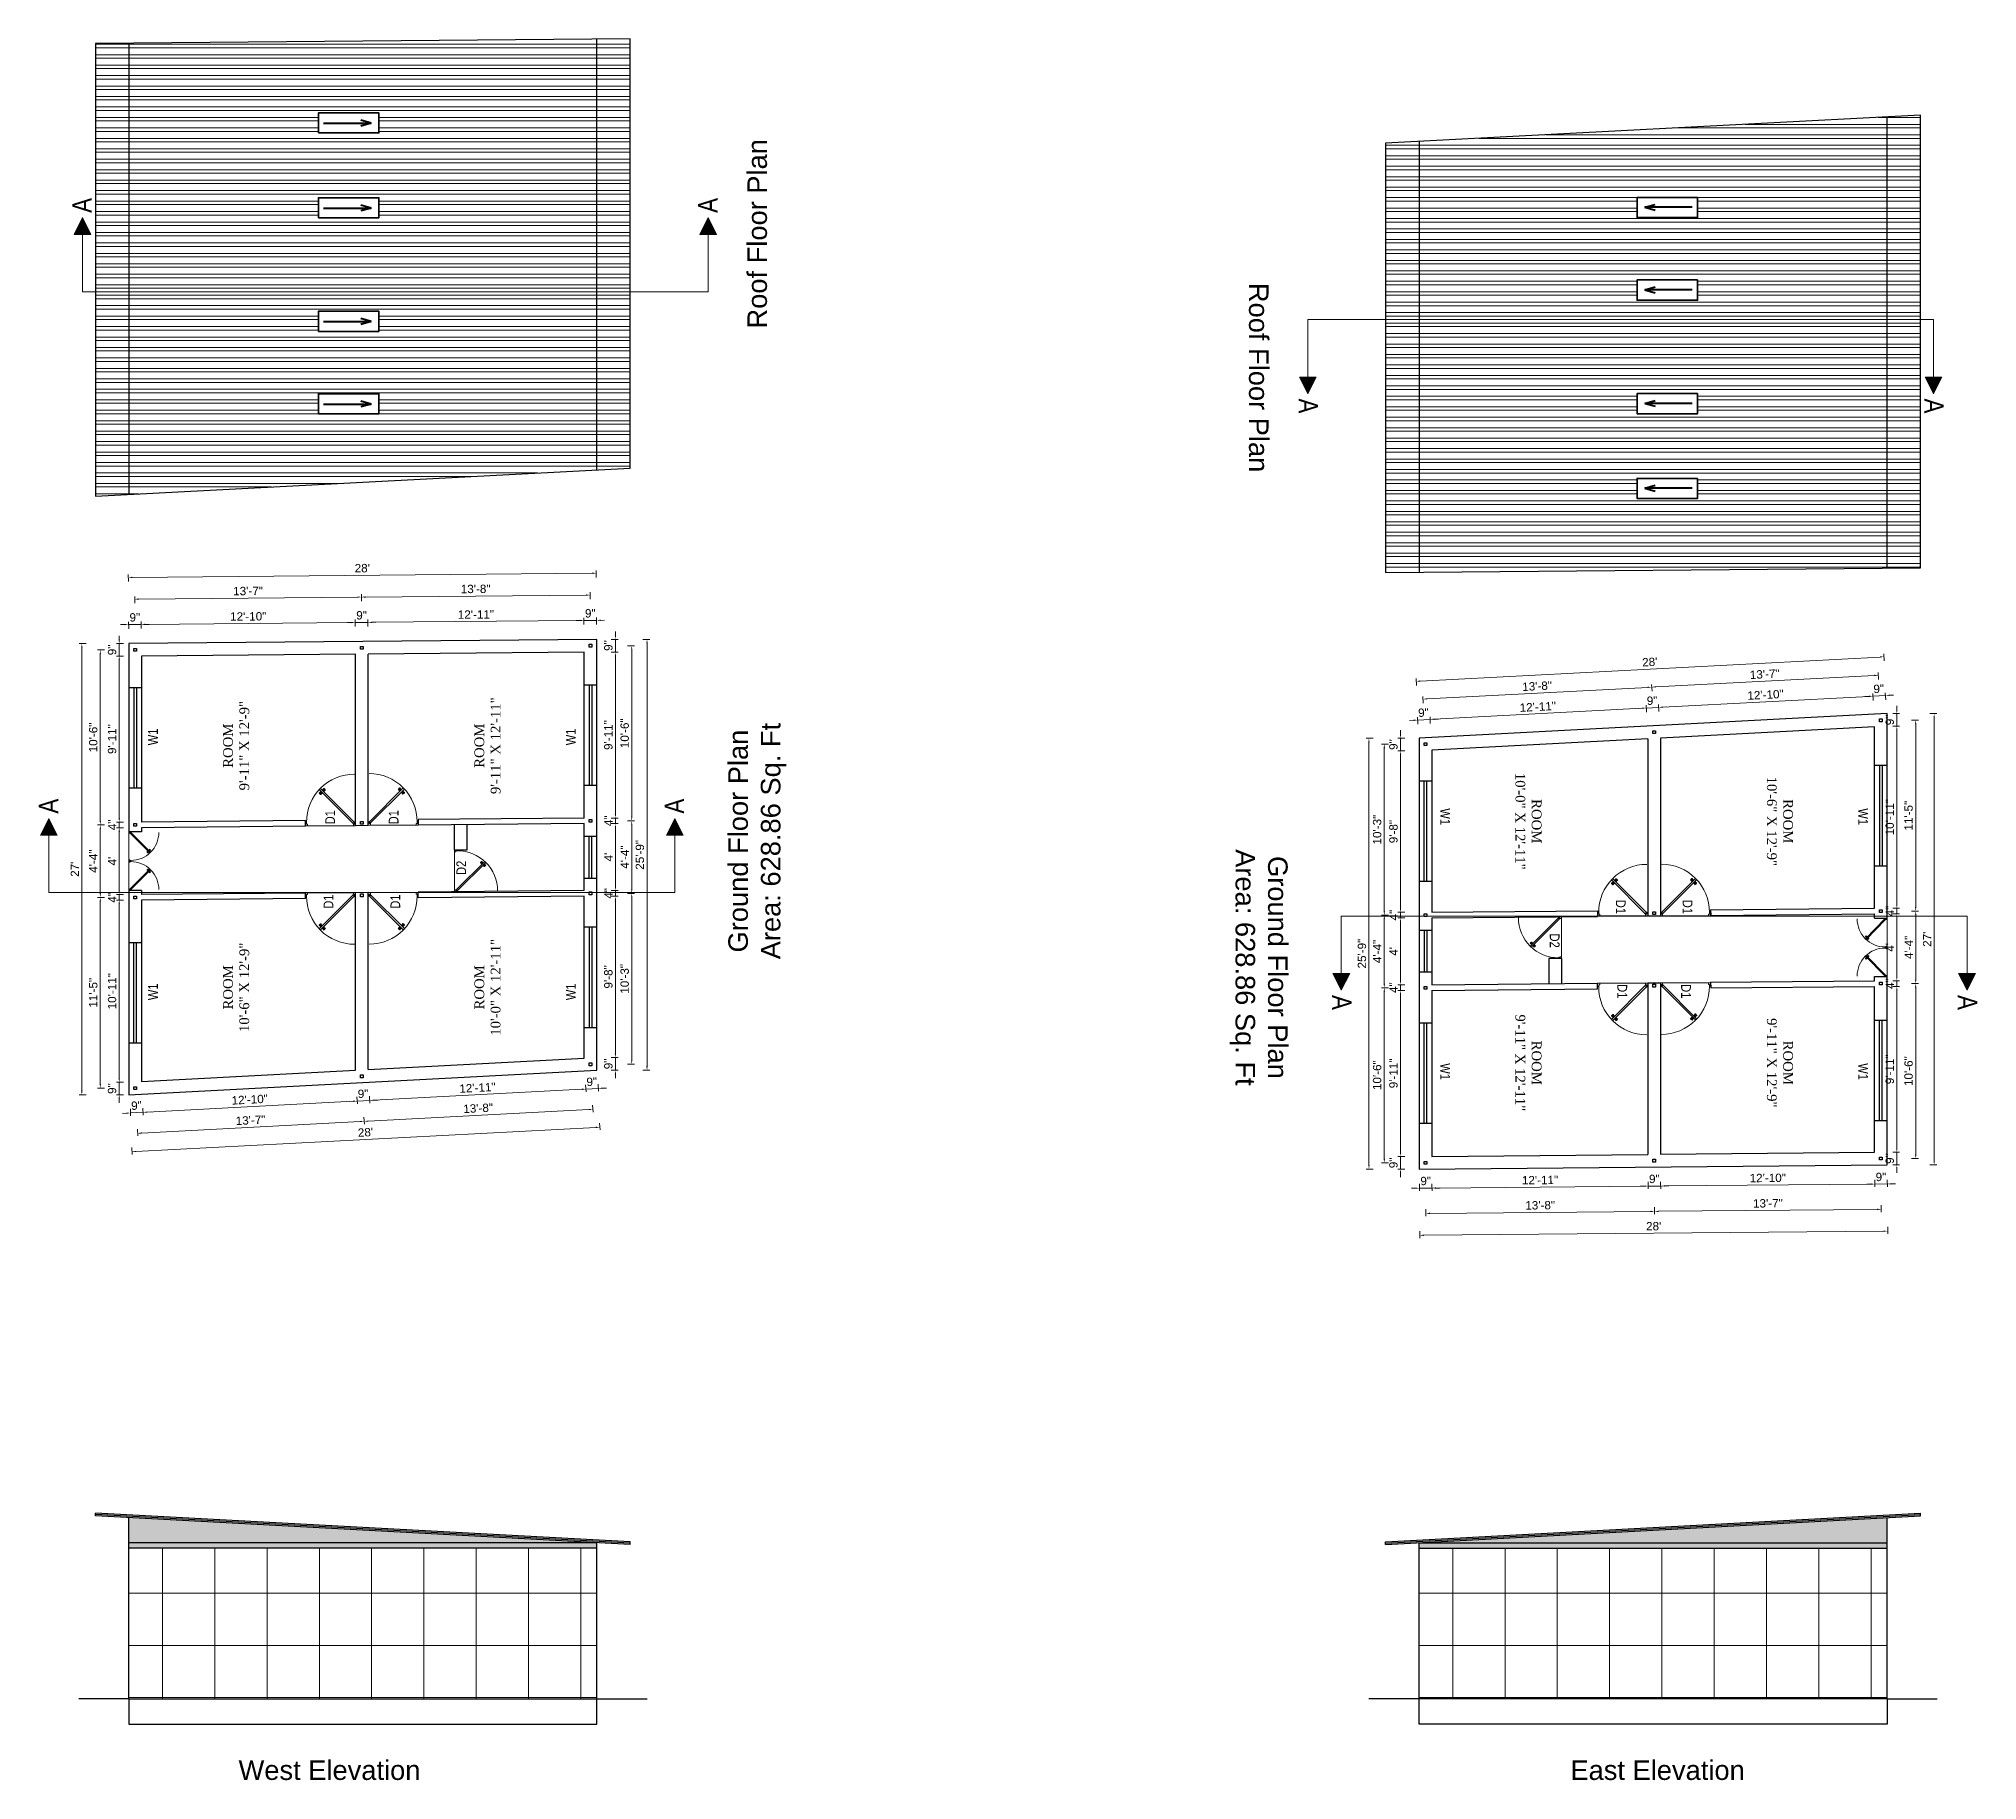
# Model space of a CAD drawing. Header units: inches. Extents: x 380359 to 404964, y -48881 to -44155.
# Drawn here: x 401011 to 402401, y -46972 to -45723 of the extents above; entities that cross this region are included whole.
import ezdxf

# ---------------------------------------------------------------- set-up
doc = ezdxf.new("R2010")
doc.units = ezdxf.units.IN
doc.header["$LTSCALE"] = 2
doc.header["$MEASUREMENT"] = 0
doc.header["$PDMODE"] = 34
doc.layers.get('0').update_dxf_attribs({"linetype": 'CONTINUOUS'})
doc.layers.get('DEFPOINTS').update_dxf_attribs({"color": 141, "linetype": 'CONTINUOUS'})
for name, color, linetype, lineweight in [('1', 7, 'CONTINUOUS', 13), ('DIM_LINE', 173, 'CONTINUOUS', 20), ('door', 20, 'CONTINUOUS', 35), ('DOOR & WIN', 1, 'CONTINUOUS', 25), ('PUERTAS', 7, 'CONTINUOUS', 9), ('steps', 253, 'CONTINUOUS', 20), ('WALL - A', 1, 'CONTINUOUS', 40)]:
    doc.layers.add(name, color=color, linetype=linetype, lineweight=lineweight)
doc.styles.add('Lettring Text', font='arial.ttf')
doc.styles.get("Standard").update_dxf_attribs({"font": 'ARIALN.TTF'})
doc.dimstyles.new('Copy of Standard', dxfattribs={"dimtxt": 6, "dimasz": 2.875, "dimexe": 2, "dimexo": 4, "dimgap": 2, "dimtad": 1, "dimdec": 0, "dimrnd": 1, "dimzin": 0, "dimdsep": 46, "dimlunit": 4, "dimtxsty": 'Lettring Text', "dimcen": 0.1, "dimclrd": 7, "dimclre": 7, "dimclrt": 7, "dimazin": 0, "dimtfac": 0.645, "dimtdec": 0, "dimtmove": 1, "dimatfit": 0, "dimfxl": 3, "dimfxlon": 1, "dimtfillclr": 256, "dimtolj": 1, "dimtzin": 0, "dimlwd": -1, "dimlwe": -1, "dimarcsym": 2})
pattern_1 = [(180, (355432.734, -442104.241), (-5e-16, -7.5), []), (180, (355430.234, -442101.741), (-5e-16, -7.5), [])]
pattern_2 = [(360, (447980.001, 350275.757), (1e-15, 7.5), []), (360, (447982.501, 350273.257), (1e-15, 7.5), [])]

msp = doc.modelspace()

# ---------------------------------------------------------------- texts
at = {"color": 7, "linetype": 'ByBlock', "lineweight": 5, "char_height": 14}
for s, insert, width, attachment_point, rotation in [('{\\fArial CE|b0|i0|c0|p34;Roof\\fArial CE|b0|i0|c238|p34; Floor Plan}', (401526.6, -45862.7), 235.547, 5, 90), ('A', (401035.3, -45837), 26.58, 3, 90), ('A', (401484.1, -45837), 26.58, 3, 90), ('{\\fArial CE|b0|i0|c0|p34;Roof\\fArial CE|b0|i0|c238|p34; Floor Plan}', (401886.1, -45965.8), 235.547, 5, 270), ('A', (401928.7, -45991.5), 26.58, 3, 270), ('A', (402377.4, -45991.5), 26.58, 3, 270), ('{\\fArial CE|b0|i0|c238|p34;Ground Floor Plan\\PArea: \\fArial CE|b0|i0|c0|p34;628.86\\fArial CE|b0|i0|c238|p34; Sq. Ft}', (401526.6, -46298.2), 235.547, 5, 90), ('A', (401011.3, -46267.8), 26.58, 3, 90), ('A', (401460.1, -46267.8), 26.58, 3, 90), ('{\\fArial CE|b0|i0|c238|p34;Ground Floor Plan\\PArea: \\fArial CE|b0|i0|c0|p34;628.86\\fArial CE|b0|i0|c238|p34; Sq. Ft}', (401886.1, -46388.8), 235.547, 5, 270), ('A', (401952.7, -46419.3), 26.58, 3, 270), ('A', (402401.4, -46419.3), 26.58, 3, 270)]:
    msp.add_mtext(s, dxfattribs=dict(at, insert=insert, width=width, attachment_point=attachment_point, rotation=rotation))
at = {"color": 7, "linetype": 'ByBlock', "lineweight": 5, "char_height": 14, "width": 235.547, "attachment_point": 5}
for s, insert in [('{\\fArial CE|b0|i0|c0|p34;West Elevation}', (401219.8, -46964.6)), ('{\\fArial CE|b0|i0|c0|p34;East Elevation}', (402172.2, -46964.6))]:
    msp.add_mtext(s, dxfattribs=dict(at, insert=insert))
at = {"layer": 'steps', "color": 7, "ltscale": 0.3, "char_height": 7}
for s, insert, width, attachment_point, rotation in [('{\\fTimes New Roman|b0|i0|c0|p18;ROOM\\P9\'-11" X 12\'-9"}', (401143.5, -46229.8), 67.662, 2, 90), ('{\\fTimes New Roman|b0|i0|c0|p18;ROOM\\P9\'-11" X 12\'-11"}', (401342.5, -46229.8), 67.662, 8, 90), ('W1', (401096.7, -46223.5), 18.621, 8, 90), ('W1', (401389.3, -46223.5), 18.621, 2, 90), ('{\\fTimes New Roman|b0|i0|c0|p18;ROOM\\P10\'-0" X 12\'-11"}', (402070.2, -46284), 67.662, 8, 270), ('{\\fTimes New Roman|b0|i0|c0|p18;ROOM\\P10\'-6" X 12\'-9"}', (402269.3, -46284), 67.662, 2, 270), ('W1', (402023.4, -46280.7), 18.621, 2, 270), ('W1', (402316.1, -46280.7), 18.621, 8, 270), ('{\\fTimes New Roman|b0|i0|c0|p18;ROOM\\P10\'-6" X 12\'-9"}', (401143.5, -46403.1), 67.662, 2, 90), ('{\\fTimes New Roman|b0|i0|c0|p18;ROOM\\P10\'-0" X 12\'-11"}', (401342.5, -46403.1), 67.662, 8, 90), ('W1', (401096.7, -46406.3), 18.621, 8, 90), ('W1', (401389.3, -46406.3), 18.621, 2, 90), ('{\\fTimes New Roman|b0|i0|c0|p18;ROOM\\P9\'-11" X 12\'-11"}', (402070.2, -46457.2), 67.662, 8, 270), ('{\\fTimes New Roman|b0|i0|c0|p18;ROOM\\P9\'-11" X 12\'-9"}', (402269.3, -46457.2), 67.662, 2, 270), ('W1', (402023.4, -46463.5), 18.621, 2, 270), ('W1', (402316.1, -46463.5), 18.621, 8, 270)]:
    msp.add_mtext(s, dxfattribs=dict(at, insert=insert, width=width, attachment_point=attachment_point, rotation=rotation))
for s, insert, attachment_point, rotation in [('{\\W1;D1}', (401223.7, -46281.1), 8, 90), ('{\\W1;D1}', (401262.3, -46281.1), 2, 90), ('D2', (401310.8, -46317.4), 2, 90), ('{\\W1;D1}', (401222.5, -46341.6), 8, 90), ('{\\W1;D1}', (401263.5, -46341.6), 2, 90), ('{\\W1;D1}', (402149.3, -46345.4), 2, 270), ('{\\W1;D1}', (402190.2, -46345.4), 8, 270), ('D2', (402101.9, -46369.6), 2, 270), ('{\\W1;D1}', (402150.4, -46405.9), 2, 270), ('{\\W1;D1}', (402189.1, -46405.9), 8, 270)]:
    msp.add_mtext_dynamic_manual_height_columns(s, width=18.621, gutter_width=40, heights=[0], dxfattribs=dict(at, insert=insert, attachment_point=attachment_point, rotation=rotation))

# ---------------------------------------------------------------- blocks, each defined once
blk = doc.blocks.new('2ft6in')
at = {"layer": 'PUERTAS', "color": 2}
for p, q in [((0.8, 2.1), (21, 22.3)), ((21.7, 21.6), (1.5, 1.4)), ((18.3, 21.8), (18.3, 21.8)), ((21.7, 21.6), (21, 22.3)), ((21.2, 18.9), (21.2, 18.9)), ((0, 2), (0, 0)), ((0.6, 2), (0, 2)), ((1.3, 0), (0, 0)), ((0.6, 1.3), (0.6, 2)), ((0.7, 1.3), (0.6, 1.3)), ((0.7, 1.3), (0.7, 2)), ((0.7, 1), (0.7, 1.3)), ((1.3, 1), (0.7, 1)), ((1.4, 1.6), (0.8, 2.1)), ((1.3, 1.5), (0.8, 2.1)), ((1.4, 1.6), (1.3, 1.5)), ((1.5, 1.4), (1.3, 1.5)), ((1.3, 0), (1.3, 1)), ((28.7, 0), (28.7, 1)), ((28.7, 1), (29.3, 1)), ((28.7, 0), (30, 0)), ((29.3, 1), (29.3, 2)), ((29.3, 2), (30, 2)), ((30, 0), (30, 2))]:
    blk.add_line(p, q, dxfattribs=at)
at = {"layer": 'PUERTAS', "color": 8}
for p, q in [((18.8, 20.8), (18, 21.4)), ((18.9, 20.8), (18.1, 21.5)), ((19, 20.9), (18.2, 21.6)), ((18.4, 21.9), (18.3, 21.8)), ((19.1, 21), (18.3, 21.7)), ((18.4, 21.9), (18.6, 22)), ((18.6, 22), (18.6, 22)), ((19.3, 21.3), (18.6, 22)), ((19.4, 21.4), (18.8, 22.1)), ((19.6, 21.5), (18.9, 22.3)), ((19.5, 21.5), (18.9, 22.3)), ((18.9, 20.3), (19.2, 20.7)), ((19.1, 20.8), (19, 20.9)), ((19.2, 20.9), (19.1, 21)), ((19.1, 20.8), (19.1, 20.9)), ((19.1, 20.4), (19.3, 20.8)), ((19.3, 20.9), (19.2, 21)), ((19.4, 21.1), (19.3, 21.2)), ((19.3, 20.6), (19.3, 20.8)), ((19.5, 21.2), (19.4, 21.3)), ((19.5, 21.2), (19.4, 21.3)), ((19.5, 21.1), (19.4, 21.2)), ((19.4, 20.8), (19.4, 20.9)), ((19.6, 20.9), (19.4, 20.9)), ((19.7, 21.1), (19.5, 21)), ((20.1, 21.4), (19.6, 21.1)), ((19.9, 21.2), (19.6, 21.1)), ((19.7, 19.5), (20.1, 19.8)), ((19.9, 19.7), (20.2, 19.8)), ((20.1, 19.9), (20.3, 19.9)), ((20.2, 20), (20.3, 20)), ((20.2, 19.7), (20.3, 19.6)), ((20.2, 19.7), (20.3, 19.6)), ((20.2, 19.4), (20.9, 18.7)), ((20.2, 19.4), (20.8, 18.6)), ((20.3, 20.1), (20.4, 20)), ((20.3, 19.8), (20.4, 19.7)), ((20.3, 19.5), (21, 18.8)), ((20.5, 20.3), (20.4, 20.1)), ((20.4, 19.8), (20.4, 19.7)), ((20.7, 20.5), (20.5, 20.2)), ((20.5, 20), (20.6, 19.9)), ((20.5, 19.6), (21.1, 18.9)), ((20.8, 20.6), (20.6, 20.2)), ((20.6, 20.1), (20.7, 20)), ((20.6, 20.1), (20.7, 20)), ((20.6, 20), (20.7, 20)), ((20.7, 19.9), (21.4, 19.2)), ((20.8, 20), (21.6, 19.3)), ((20.9, 20.1), (21.7, 19.5)), ((21, 20.1), (21.7, 19.5)), ((21.3, 19), (21.2, 18.9)), ((21.3, 19), (21.4, 19.1)), ((21.4, 19.2), (21.4, 19.1)), ((0, 0), (30, 0))]:
    blk.add_line(p, q, dxfattribs=at)
at = {"layer": 'PUERTAS', "color": 1}
for p, q in [((18.1, 21.5), (18.5, 21.9)), ((18.1, 21.4), (18.5, 21.9)), ((18.1, 21.5), (18.1, 21.5)), ((18.7, 20.8), (18.1, 21.3)), ((18.9, 22.3), (18.5, 21.9)), ((18.8, 22.2), (18.5, 21.9)), ((18.8, 22.2), (18.8, 22.2)), ((18.8, 20.8), (19.2, 21.2)), ((18.8, 20.2), (19.1, 20.6)), ((18.9, 20.1), (18.8, 20.1)), ((18.9, 20.9), (18.9, 20.9)), ((19.5, 21.6), (19, 22.3)), ((19, 20.9), (19.2, 21.1)), ((19.1, 20.8), (19, 20.9)), ((19.1, 20.8), (19.3, 21)), ((19.1, 20.7), (19.1, 20.7)), ((19.1, 20.6), (19.1, 20.6)), ((19.5, 21.5), (19.2, 21.2)), ((19.5, 21.3), (19.2, 21.1)), ((19.5, 21.2), (19.3, 21)), ((19.4, 21.4), (19.5, 21.4)), ((19.5, 21.2), (19.4, 21.3)), ((19.5, 19.4), (19.5, 19.4)), ((19.6, 21.2), (19.6, 21.2)), ((19.6, 19.4), (20, 19.7)), ((20.1, 21.5), (19.7, 21.2)), ((19.7, 21.2), (19.7, 21.2)), ((20, 19.7), (20, 19.7)), ((20.1, 19.7), (20.1, 19.7)), ((20.2, 21.5), (20.2, 21.5)), ((20.2, 19.7), (20.4, 19.9)), ((20.2, 19.4), (20.6, 19.8)), ((20.2, 19.7), (20.3, 19.6)), ((20.2, 19.3), (20.8, 18.6)), ((20.3, 19.6), (20.5, 19.8)), ((20.3, 19.5), (20.3, 19.5)), ((20.6, 20.1), (20.4, 19.9)), ((20.7, 20), (20.5, 19.8)), ((20.7, 20.2), (20.6, 20.2)), ((20.9, 20.1), (20.6, 19.8)), ((20.6, 20.1), (20.7, 20)), ((20.9, 20.7), (20.7, 20.3)), ((20.7, 20.3), (20.7, 20.3)), ((20.8, 20), (20.8, 20)), ((20.9, 20.8), (20.9, 20.8)), ((20.9, 18.6), (21.3, 19.1)), ((20.9, 18.7), (21.3, 19)), ((20.9, 18.7), (20.9, 18.7)), ((21, 20.1), (21.7, 19.6)), ((21.7, 19.5), (21.3, 19.1)), ((21.7, 19.4), (21.3, 19)), ((21.6, 19.4), (21.7, 19.4))]:
    blk.add_line(p, q, dxfattribs=at)
at = {"layer": 'PUERTAS', "color": 2}
for radius in [0.129, 0.0627]:
    blk.add_circle((0.7, 2.1), radius, dxfattribs=at)
at = {"layer": 'PUERTAS', "color": 8}
blk.add_arc((0.7, 2.1), 28.7, 359.7285, 90.0333, dxfattribs=at)
at = {"layer": 'PUERTAS', "color": 1}
for centre, start, end in [((18.8, 20.8), 231.0764, 315), ((18.9, 20.2), 135, 225), ((18.9, 22.2), 38.9236, 135), ((19, 20.9), 225, 315), ((19.2, 20.7), 135, 219.7428), ((19.1, 20.6), 315, 39.7428), ((19.5, 21.6), 315, 38.9236), ((19.4, 21.4), 315, 45), ((19.6, 21.2), 50.2572, 135), ((19.6, 19.5), 225, 315), ((19.7, 21.3), 230.2572, 315), ((20.1, 19.6), 50.2572, 135), ((20.2, 21.4), 45, 135), ((20.2, 19.7), 230.2572, 315), ((20.3, 19.4), 135, 218.9236), ((20.4, 19.5), 135, 225), ((20.7, 20.3), 135, 219.7428), ((20.6, 20.2), 315, 39.7428), ((20.8, 20), 45, 135), ((20.8, 18.7), 218.9236, 315), ((20.9, 20.7), 315, 45), ((21, 20.1), 51.0764, 135), ((21.7, 19.5), 315, 51.0764)]:
    blk.add_arc(centre, 0.0667, start, end, dxfattribs=at)
blk = doc.blocks.new('*U224')
at = {"color": 3, "xscale": -1}
blk.add_blockref('2ft6in', (42, 0), dxfattribs=at)
blk = doc.blocks.new('MAIN DLOOR')
at = {"layer": 'door', "color": 3, "yscale": 0.7999999999374268, "zscale": 0.7999999998966563, "rotation": 180}
for p, xscale in [((11264.7, 306.6), 0.7999999999592546), ((11245.5, 306.6), -0.7999999999592546)]:
    blk.add_blockref('*U224', p, dxfattribs=dict(at, xscale=xscale))
blk = doc.blocks.new('*U234')
at = {"color": 3}
blk.add_blockref('2ft6in', (0, 0), dxfattribs=at)
blk = doc.blocks.new('3ft')
at = {"layer": 'PUERTAS', "color": 6}
for p, q in [((1, 2.5), (25.2, 26.7)), ((26, 25.9), (1.8, 1.6)), ((26, 25.9), (25.2, 26.7)), ((0, 2.4), (0, 0)), ((0.7, 2.4), (0, 2.4)), ((1.6, 0), (0, 0)), ((0.7, 1.5), (0.7, 2.4)), ((0.8, 1.5), (0.7, 1.5)), ((0.8, 1.5), (0.8, 2.4)), ((0.8, 1.2), (0.8, 1.5)), ((1.6, 1.2), (0.8, 1.2)), ((1.6, 1.8), (0.9, 2.5)), ((1.6, 1.9), (1, 2.5)), ((1.6, 1.9), (1.6, 1.8)), ((1.8, 1.6), (1.6, 1.8)), ((1.6, 0), (1.6, 1.2)), ((34.4, 0), (34.4, 1.2)), ((34.4, 1.2), (35.2, 1.2)), ((34.4, 0), (36, 0)), ((35.2, 1.2), (35.2, 2.4)), ((35.2, 2.4), (36, 2.4)), ((36, 0), (36, 2.4))]:
    blk.add_line(p, q, dxfattribs=at)
at = {"layer": 'PUERTAS', "color": 8}
for p, q in [((22.6, 24.9), (21.6, 25.7)), ((22.6, 25), (21.7, 25.7)), ((22.7, 25.1), (21.8, 25.9)), ((22.1, 26.3), (22, 26.1)), ((22.9, 25.2), (22, 26.1)), ((22.1, 26.3), (22.3, 26.4)), ((22.3, 26.4), (22.3, 26.4)), ((23.2, 25.5), (22.3, 26.4)), ((23.3, 25.7), (22.5, 26.6)), ((23.5, 25.8), (22.7, 26.8)), ((23.4, 25.8), (22.7, 26.7)), ((22.7, 24.3), (23, 24.8)), ((23, 25), (22.8, 25.1)), ((23, 25), (22.9, 25.2)), ((23, 25), (22.9, 25.1)), ((22.9, 24.5), (23.1, 24.9)), ((23.1, 25.1), (23, 25.2)), ((23.1, 24.8), (23.2, 25)), ((23.3, 25.3), (23.2, 25.4)), ((23.4, 25.4), (23.3, 25.6)), ((23.4, 25.4), (23.3, 25.5)), ((23.4, 25.4), (23.3, 25.5)), ((23.3, 24.9), (23.3, 25.1)), ((23.5, 25.1), (23.3, 25.1)), ((23.6, 25.3), (23.4, 25.2)), ((23.9, 25.5), (23.5, 25.3)), ((24.1, 25.7), (23.6, 25.4)), ((23.6, 23.4), (24.1, 23.7)), ((23.8, 23.6), (24.2, 23.8)), ((24.1, 23.8), (24.3, 23.9)), ((24.2, 24), (24.4, 24)), ((24.2, 23.3), (25, 22.3)), ((24.3, 23.7), (24.4, 23.6)), ((24.3, 23.7), (24.5, 23.6)), ((24.3, 23.6), (24.4, 23.5)), ((24.3, 23.3), (25.1, 22.4)), ((24.4, 24.2), (24.4, 24)), ((24.4, 23.8), (24.5, 23.7)), ((24.4, 23.4), (25.2, 22.5)), ((24.6, 24.3), (24.5, 24.1)), ((24.5, 23.6), (25.4, 22.7)), ((24.8, 24.6), (24.6, 24.2)), ((24.6, 24), (24.7, 23.9)), ((25, 24.8), (24.7, 24.3)), ((24.7, 24.1), (24.8, 23.9)), ((24.7, 24.1), (24.8, 24)), ((24.8, 24.1), (24.9, 24)), ((24.8, 23.8), (25.7, 23)), ((25, 24), (25.9, 23.2)), ((25.1, 24.2), (26.1, 23.4)), ((25.1, 24.1), (26, 23.3)), ((25.6, 22.8), (25.4, 22.7)), ((25.6, 22.8), (25.7, 23)), ((25.7, 23), (25.7, 23)), ((0, 0), (36, 0))]:
    blk.add_line(p, q, dxfattribs=at)
at = {"layer": 'PUERTAS', "color": 1}
for p, q in [((21.7, 25.8), (22.1, 26.3)), ((21.7, 25.7), (22.2, 26.2)), ((21.7, 25.8), (21.7, 25.8)), ((22.5, 25), (21.7, 25.6)), ((22.6, 26.7), (22.1, 26.3)), ((22.7, 26.7), (22.2, 26.2)), ((22.6, 26.7), (22.6, 26.7)), ((22.6, 25), (23, 25.4)), ((22.6, 24.3), (22.9, 24.7)), ((22.6, 24.1), (22.6, 24.1)), ((22.7, 25.1), (22.7, 25.1)), ((23.4, 25.9), (22.8, 26.7)), ((22.8, 25.1), (23.1, 25.3)), ((22.9, 25), (22.8, 25.1)), ((22.9, 24.9), (23.2, 25.2)), ((22.9, 24.8), (22.9, 24.8)), ((22.9, 24.7), (22.9, 24.7)), ((23.4, 25.8), (23, 25.4)), ((23.3, 25.6), (23.1, 25.3)), ((23.5, 25.5), (23.2, 25.2)), ((23.3, 25.7), (23.3, 25.7)), ((23.4, 25.5), (23.3, 25.6)), ((23.4, 23.3), (23.4, 23.3)), ((23.6, 25.5), (23.6, 25.5)), ((23.6, 23.3), (24, 23.6)), ((24.1, 25.8), (23.7, 25.5)), ((23.7, 25.5), (23.7, 25.5)), ((24, 23.6), (24, 23.6)), ((24.1, 23.6), (24.1, 23.6)), ((24.3, 25.8), (24.3, 25.8)), ((24.3, 23.6), (24.5, 23.9)), ((24.3, 23.3), (24.7, 23.7)), ((24.3, 23.6), (24.4, 23.5)), ((24.3, 23.2), (24.9, 22.4)), ((24.4, 23.5), (24.6, 23.8)), ((24.4, 23.4), (24.4, 23.4)), ((24.8, 24.1), (24.5, 23.9)), ((24.9, 24), (24.6, 23.8)), ((25.1, 24.1), (24.7, 23.7)), ((25.1, 24.8), (24.8, 24.4)), ((24.8, 24.4), (24.8, 24.4)), ((24.8, 24.3), (24.8, 24.3)), ((24.8, 24.1), (24.9, 24)), ((25, 24), (25, 24)), ((25, 22.4), (25.5, 22.9)), ((25.1, 25), (25.1, 25)), ((25.1, 22.4), (25.6, 22.8)), ((25.1, 22.4), (25.1, 22.4)), ((25.2, 24.1), (26, 23.5)), ((26, 23.4), (25.5, 22.9)), ((26, 23.3), (25.6, 22.8)), ((26, 23.3), (26, 23.3))]:
    blk.add_line(p, q, dxfattribs=at)
at = {"layer": 'PUERTAS', "color": 2}
for p, q in [((22, 26.1), (22, 26.1)), ((25.4, 22.7), (25.4, 22.7))]:
    blk.add_line(p, q, dxfattribs=at)
at = {"layer": 'PUERTAS', "color": 6}
for radius in [0.155, 0.0752]:
    blk.add_circle((0.8, 2.6), radius, dxfattribs=at)
blk.add_arc((0.8, 2.6), 34.4, 359.7285, 90.0333, dxfattribs=at)
at = {"layer": 'PUERTAS', "color": 1}
for centre, start, end in [((22.5, 25), 231.0764, 315), ((22.7, 24.2), 135, 225), ((22.7, 26.7), 38.9236, 135), ((22.8, 25.1), 225, 315), ((23, 24.9), 135, 219.7428), ((22.9, 24.8), 315, 39.7428), ((23.3, 25.6), 315, 45), ((23.4, 25.9), 315, 38.9236), ((23.5, 23.4), 225, 315), ((23.5, 25.4), 50.2572, 135), ((23.6, 25.5), 230.2572, 315), ((24.1, 23.6), 50.2572, 135), ((24.2, 25.7), 45, 135), ((24.2, 23.7), 230.2572, 315), ((24.3, 23.2), 135, 218.9236), ((24.4, 23.5), 135, 225), ((24.8, 24.3), 135, 219.7428), ((24.7, 24.2), 315, 39.7428), ((24.9, 24), 45, 135), ((25, 22.4), 218.9236, 315), ((25, 24.9), 315, 45), ((25.2, 24.1), 51.0764, 135), ((26, 23.4), 315, 51.0764)]:
    blk.add_arc(centre, 0.08, start, end, dxfattribs=at)
blk = doc.blocks.new('*U222')
at = {"color": 3, "xscale": -1}
blk.add_blockref('3ft', (42, 0), dxfattribs=at)
blk = doc.blocks.new('*D393')
at = {"layer": 'DEFPOINTS', "color": 0, "ltscale": 0.5, "transparency": 16777216}
for p in [(401411.5, -46453.5), (401424.9, -46453.5), (401411.5, -46462.5)]:
    blk.add_point(p, dxfattribs=at)
at = {"layer": 'steps', "color": 7, "ltscale": 0.5, "transparency": 16777216}
for p, q in [((401421.9, -46453.5), (401426.9, -46453.5)), ((401424.9, -46450.7), (401424.9, -46447.8)), ((401424.9, -46462.5), (401424.9, -46453.5)), ((401421.9, -46462.5), (401426.9, -46462.5)), ((401424.9, -46465.4), (401424.9, -46468.3))]:
    blk.add_line(p, q, dxfattribs=at)
for points in [[(401424.4, -46450.7), (401425.3, -46450.7), (401424.9, -46453.5)], [(401424.4, -46465.4), (401425.3, -46465.4), (401424.9, -46462.5)]]:
    blk.add_solid(points, dxfattribs=at)
at = {"layer": 'steps', "color": 7, "ltscale": 0.5, "transparency": 16777216, "insert": (401419.8, -46458), "char_height": 6, "attachment_point": 5, "rotation": 90, "style": 'Lettring Text'}
blk.add_mtext('\\A1;9"', dxfattribs=at)
blk = doc.blocks.new('*D382')
at = {"layer": 'DEFPOINTS', "color": 0, "ltscale": 0.5, "transparency": 16777216}
for p in [(401402.5, -46337.7), (401424.9, -46337.7), (401411.5, -46453.5)]:
    blk.add_point(p, dxfattribs=at)
at = {"layer": 'steps', "color": 7, "ltscale": 0.5, "transparency": 16777216}
for p, q in [((401421.9, -46337.7), (401426.9, -46337.7)), ((401424.9, -46450.7), (401424.9, -46340.6)), ((401421.9, -46453.5), (401426.9, -46453.5))]:
    blk.add_line(p, q, dxfattribs=at)
for points in [[(401424.4, -46340.6), (401425.3, -46340.6), (401424.9, -46337.7)], [(401424.4, -46450.7), (401425.3, -46450.7), (401424.9, -46453.5)]]:
    blk.add_solid(points, dxfattribs=at)
at = {"layer": 'steps', "color": 7, "ltscale": 0.5, "transparency": 16777216, "insert": (401419.8, -46395.6), "char_height": 6, "attachment_point": 5, "rotation": 90, "style": 'Lettring Text'}
blk.add_mtext('\\A1;9\'-8"', dxfattribs=at)
blk = doc.blocks.new('*D383')
at = {"layer": 'DEFPOINTS', "color": 0, "ltscale": 0.5, "transparency": 16777216}
for p in [(401402.5, -46333.7), (401402.5, -46337.7), (401424.9, -46333.7)]:
    blk.add_point(p, dxfattribs=at)
at = {"layer": 'steps', "color": 7, "ltscale": 0.5, "transparency": 16777216}
for p, q in [((401424.9, -46330.8), (401424.9, -46327.9)), ((401421.9, -46333.7), (401426.9, -46333.7)), ((401421.9, -46337.7), (401426.9, -46337.7)), ((401424.9, -46337.7), (401424.9, -46333.7)), ((401424.9, -46340.6), (401424.9, -46343.4))]:
    blk.add_line(p, q, dxfattribs=at)
for points in [[(401424.4, -46330.8), (401425.3, -46330.8), (401424.9, -46333.7)], [(401424.4, -46340.6), (401425.3, -46340.6), (401424.9, -46337.7)]]:
    blk.add_solid(points, dxfattribs=at)
at = {"layer": 'steps', "color": 7, "ltscale": 0.5, "transparency": 16777216, "insert": (401419.9, -46335.7), "char_height": 6, "attachment_point": 5, "rotation": 90, "style": 'Lettring Text'}
blk.add_mtext('\\A1;4"', dxfattribs=at)
blk = doc.blocks.new('*D384')
at = {"layer": 'DEFPOINTS', "color": 0, "ltscale": 0.5, "transparency": 16777216}
for p in [(401402.5, -46285.7), (401424.9, -46285.7), (401402.5, -46333.7)]:
    blk.add_point(p, dxfattribs=at)
at = {"layer": 'steps', "color": 7, "ltscale": 0.5, "transparency": 16777216}
for p, q in [((401421.9, -46285.7), (401426.9, -46285.7)), ((401424.9, -46330.8), (401424.9, -46288.6)), ((401421.9, -46333.7), (401426.9, -46333.7))]:
    blk.add_line(p, q, dxfattribs=at)
for points in [[(401424.4, -46288.6), (401425.3, -46288.6), (401424.9, -46285.7)], [(401424.4, -46330.8), (401425.3, -46330.8), (401424.9, -46333.7)]]:
    blk.add_solid(points, dxfattribs=at)
at = {"layer": 'steps', "color": 7, "ltscale": 0.5, "transparency": 16777216, "insert": (401419.9, -46309.7), "char_height": 6, "attachment_point": 5, "rotation": 90, "style": 'Lettring Text'}
blk.add_mtext("\\A1;4'", dxfattribs=at)
blk = doc.blocks.new('*D385')
at = {"layer": 'DEFPOINTS', "color": 0, "ltscale": 0.5, "transparency": 16777216}
for p in [(401402.5, -46281.7), (401402.5, -46285.7), (401424.9, -46281.7)]:
    blk.add_point(p, dxfattribs=at)
at = {"layer": 'steps', "color": 7, "ltscale": 0.5, "transparency": 16777216}
for p, q in [((401424.9, -46278.8), (401424.9, -46275.9)), ((401421.9, -46281.7), (401426.9, -46281.7)), ((401421.9, -46285.7), (401426.9, -46285.7)), ((401424.9, -46285.7), (401424.9, -46281.7)), ((401424.9, -46288.6), (401424.9, -46291.4))]:
    blk.add_line(p, q, dxfattribs=at)
for points in [[(401424.4, -46278.8), (401425.3, -46278.8), (401424.9, -46281.7)], [(401424.4, -46288.6), (401425.3, -46288.6), (401424.9, -46285.7)]]:
    blk.add_solid(points, dxfattribs=at)
at = {"layer": 'steps', "color": 7, "ltscale": 0.5, "transparency": 16777216, "insert": (401419.9, -46283.7), "char_height": 6, "attachment_point": 5, "rotation": 90, "style": 'Lettring Text'}
blk.add_mtext('\\A1;4"', dxfattribs=at)
blk = doc.blocks.new('*D386')
at = {"layer": 'DEFPOINTS', "color": 0, "ltscale": 0.5, "transparency": 16777216}
for p in [(401402.5, -46162.7), (401424.9, -46162.7), (401402.5, -46281.7)]:
    blk.add_point(p, dxfattribs=at)
at = {"layer": 'steps', "color": 7, "ltscale": 0.5, "transparency": 16777216}
for p, q in [((401421.9, -46162.7), (401426.9, -46162.7)), ((401424.9, -46278.8), (401424.9, -46165.6)), ((401421.9, -46281.7), (401426.9, -46281.7))]:
    blk.add_line(p, q, dxfattribs=at)
for points in [[(401424.4, -46165.6), (401425.3, -46165.6), (401424.9, -46162.7)], [(401424.4, -46278.8), (401425.3, -46278.8), (401424.9, -46281.7)]]:
    blk.add_solid(points, dxfattribs=at)
at = {"layer": 'steps', "color": 7, "ltscale": 0.5, "transparency": 16777216, "insert": (401419.8, -46222.2), "char_height": 6, "attachment_point": 5, "rotation": 90, "style": 'Lettring Text'}
blk.add_mtext('\\A1;9\'-11"', dxfattribs=at)
blk = doc.blocks.new('*D387')
at = {"layer": 'DEFPOINTS', "color": 0, "ltscale": 0.5, "transparency": 16777216}
for p in [(401402.5, -46162.7), (401411.5, -46153.6), (401424.9, -46153.6)]:
    blk.add_point(p, dxfattribs=at)
at = {"layer": 'steps', "color": 7, "ltscale": 0.5, "transparency": 16777216}
for p, q in [((401424.9, -46150.7), (401424.9, -46147.9)), ((401421.9, -46153.6), (401426.9, -46153.6)), ((401421.9, -46162.7), (401426.9, -46162.7)), ((401424.9, -46162.7), (401424.9, -46153.6)), ((401424.9, -46165.6), (401424.9, -46168.4))]:
    blk.add_line(p, q, dxfattribs=at)
for points in [[(401424.4, -46150.7), (401425.3, -46150.7), (401424.9, -46153.6)], [(401424.4, -46165.6), (401425.3, -46165.6), (401424.9, -46162.7)]]:
    blk.add_solid(points, dxfattribs=at)
at = {"layer": 'steps', "color": 7, "ltscale": 0.5, "transparency": 16777216, "insert": (401419.8, -46158), "char_height": 6, "attachment_point": 5, "rotation": 90, "style": 'Lettring Text'}
blk.add_mtext('\\A1;9"', dxfattribs=at)
blk = doc.blocks.new('*D388')
at = {"layer": 'DEFPOINTS', "color": 0, "ltscale": 0.5, "transparency": 16777216}
for p in [(401407, -46335.7), (401436.5, -46335.7), (401407, -46458.3)]:
    blk.add_point(p, dxfattribs=at)
at = {"layer": 'steps', "color": 7, "ltscale": 0.5, "transparency": 16777216}
for p, q in [((401433.5, -46335.7), (401438.5, -46335.7)), ((401436.5, -46455.4), (401436.5, -46338.5)), ((401433.5, -46458.3), (401438.5, -46458.3))]:
    blk.add_line(p, q, dxfattribs=at)
for points in [[(401436.1, -46338.5), (401437, -46338.5), (401436.5, -46335.7)], [(401436.1, -46455.4), (401437, -46455.4), (401436.5, -46458.3)]]:
    blk.add_solid(points, dxfattribs=at)
at = {"layer": 'steps', "color": 7, "ltscale": 0.5, "transparency": 16777216, "insert": (401431.5, -46397), "char_height": 6, "attachment_point": 5, "rotation": 90, "style": 'Lettring Text'}
blk.add_mtext('\\A1;10\'-3"', dxfattribs=at)
blk = doc.blocks.new('*D389')
at = {"layer": 'DEFPOINTS', "color": 0, "ltscale": 0.5, "transparency": 16777216}
for p in [(401407, -46283.7), (401436.5, -46283.7), (401407, -46335.7)]:
    blk.add_point(p, dxfattribs=at)
at = {"layer": 'steps', "color": 7, "ltscale": 0.5, "transparency": 16777216}
for p, q in [((401433.5, -46283.7), (401438.5, -46283.7)), ((401436.5, -46332.8), (401436.5, -46286.5)), ((401433.5, -46335.7), (401438.5, -46335.7))]:
    blk.add_line(p, q, dxfattribs=at)
for points in [[(401436.1, -46286.5), (401437, -46286.5), (401436.5, -46283.7)], [(401436.1, -46332.8), (401437, -46332.8), (401436.5, -46335.7)]]:
    blk.add_solid(points, dxfattribs=at)
at = {"layer": 'steps', "color": 7, "ltscale": 0.5, "transparency": 16777216, "insert": (401431.5, -46309.7), "char_height": 6, "attachment_point": 5, "rotation": 90, "style": 'Lettring Text'}
blk.add_mtext('\\A1;4\'-4"', dxfattribs=at)
blk = doc.blocks.new('*D390')
at = {"layer": 'DEFPOINTS', "color": 0, "ltscale": 0.5, "transparency": 16777216}
for p in [(401407, -46158.1), (401436.5, -46158.1), (401407, -46283.7)]:
    blk.add_point(p, dxfattribs=at)
at = {"layer": 'steps', "color": 7, "ltscale": 0.5, "transparency": 16777216}
for p, q in [((401433.5, -46158.1), (401438.5, -46158.1)), ((401436.5, -46280.8), (401436.5, -46161)), ((401433.5, -46283.7), (401438.5, -46283.7))]:
    blk.add_line(p, q, dxfattribs=at)
for points in [[(401436.1, -46161), (401437, -46161), (401436.5, -46158.1)], [(401436.1, -46280.8), (401437, -46280.8), (401436.5, -46283.7)]]:
    blk.add_solid(points, dxfattribs=at)
at = {"layer": 'steps', "color": 7, "ltscale": 0.5, "transparency": 16777216, "insert": (401431.5, -46220.9), "char_height": 6, "attachment_point": 5, "rotation": 90, "style": 'Lettring Text'}
blk.add_mtext('\\A1;10\'-6"', dxfattribs=at)
blk = doc.blocks.new('*D391')
at = {"layer": 'DEFPOINTS', "color": 0, "ltscale": 0.5, "transparency": 16777216}
for p in [(401411.5, -46153.6), (401447.5, -46153.6), (401411.5, -46462.5)]:
    blk.add_point(p, dxfattribs=at)
at = {"layer": 'steps', "color": 7, "ltscale": 0.5, "transparency": 16777216}
for p, q in [((401444.5, -46153.6), (401449.5, -46153.6)), ((401447.5, -46459.6), (401447.5, -46156.5)), ((401444.5, -46462.5), (401449.5, -46462.5))]:
    blk.add_line(p, q, dxfattribs=at)
for points in [[(401447, -46156.5), (401448, -46156.5), (401447.5, -46153.6)], [(401447, -46459.6), (401448, -46459.6), (401447.5, -46462.5)]]:
    blk.add_solid(points, dxfattribs=at)
at = {"layer": 'steps', "color": 7, "ltscale": 0.5, "transparency": 16777216, "insert": (401442.4, -46308.1), "char_height": 6, "attachment_point": 5, "rotation": 90, "style": 'Lettring Text'}
blk.add_mtext('\\A1;25\'-9"', dxfattribs=at)
blk = doc.blocks.new('*D392')
at = {"layer": 'DEFPOINTS', "color": 0, "ltscale": 0.5, "transparency": 16777216}
for p in [(401069, -46471.2), (401076, -46471.2), (401076, -46480.2)]:
    blk.add_point(p, dxfattribs=at)
at = {"layer": 'steps', "color": 7, "ltscale": 0.5, "transparency": 16777216}
for p, q in [((401072, -46471.2), (401067, -46471.2)), ((401069, -46468.3), (401069, -46465.4)), ((401069, -46480.2), (401069, -46471.2)), ((401072, -46480.2), (401067, -46480.2)), ((401069, -46483), (401069, -46485.9))]:
    blk.add_line(p, q, dxfattribs=at)
for points in [[(401068.5, -46468.3), (401069.5, -46468.3), (401069, -46471.2)], [(401068.5, -46483), (401069.5, -46483), (401069, -46480.2)]]:
    blk.add_solid(points, dxfattribs=at)
at = {"layer": 'steps', "color": 7, "ltscale": 0.5, "transparency": 16777216, "insert": (401063.9, -46475.7), "char_height": 6, "attachment_point": 5, "rotation": 90, "style": 'Lettring Text'}
blk.add_mtext('\\A1;9"', dxfattribs=at)
blk = doc.blocks.new('*D360')
at = {"layer": 'DEFPOINTS', "color": 0, "ltscale": 0.5, "transparency": 16777216}
for p in [(401069, -46340.6), (401085, -46340.6), (401076, -46471.2)]:
    blk.add_point(p, dxfattribs=at)
at = {"layer": 'steps', "color": 7, "ltscale": 0.5, "transparency": 16777216}
for p, q in [((401072, -46340.6), (401067, -46340.6)), ((401069, -46468.3), (401069, -46343.4)), ((401072, -46471.2), (401067, -46471.2))]:
    blk.add_line(p, q, dxfattribs=at)
for points in [[(401068.5, -46343.4), (401069.5, -46343.4), (401069, -46340.6)], [(401068.5, -46468.3), (401069.5, -46468.3), (401069, -46471.2)]]:
    blk.add_solid(points, dxfattribs=at)
at = {"layer": 'steps', "color": 7, "ltscale": 0.5, "transparency": 16777216, "insert": (401063.9, -46405.9), "char_height": 6, "attachment_point": 5, "rotation": 90, "style": 'Lettring Text'}
blk.add_mtext('\\A1;10\'-11"', dxfattribs=at)
blk = doc.blocks.new('*D361')
at = {"layer": 'DEFPOINTS', "color": 0, "ltscale": 0.5, "transparency": 16777216}
for p in [(401069, -46336.6), (401085, -46336.6), (401085, -46340.6)]:
    blk.add_point(p, dxfattribs=at)
at = {"layer": 'steps', "color": 7, "ltscale": 0.5, "transparency": 16777216}
for p, q in [((401069, -46333.7), (401069, -46330.8)), ((401072, -46336.6), (401067, -46336.6)), ((401072, -46340.6), (401067, -46340.6)), ((401069, -46340.6), (401069, -46336.6)), ((401069, -46343.4), (401069, -46346.3))]:
    blk.add_line(p, q, dxfattribs=at)
for points in [[(401068.5, -46333.7), (401069.5, -46333.7), (401069, -46336.6)], [(401068.5, -46343.4), (401069.5, -46343.4), (401069, -46340.6)]]:
    blk.add_solid(points, dxfattribs=at)
at = {"layer": 'steps', "color": 7, "ltscale": 0.5, "transparency": 16777216, "insert": (401064, -46338.6), "char_height": 6, "attachment_point": 5, "rotation": 90, "style": 'Lettring Text'}
blk.add_mtext('\\A1;4"', dxfattribs=at)
blk = doc.blocks.new('*D362')
at = {"layer": 'DEFPOINTS', "color": 0, "ltscale": 0.5, "transparency": 16777216}
for p in [(401069, -46288.6), (401085, -46288.6), (401085, -46336.6)]:
    blk.add_point(p, dxfattribs=at)
at = {"layer": 'steps', "color": 7, "ltscale": 0.5, "transparency": 16777216}
for p, q in [((401072, -46288.6), (401067, -46288.6)), ((401069, -46333.7), (401069, -46291.4)), ((401072, -46336.6), (401067, -46336.6))]:
    blk.add_line(p, q, dxfattribs=at)
for points in [[(401068.5, -46291.4), (401069.5, -46291.4), (401069, -46288.6)], [(401068.5, -46333.7), (401069.5, -46333.7), (401069, -46336.6)]]:
    blk.add_solid(points, dxfattribs=at)
at = {"layer": 'steps', "color": 7, "ltscale": 0.5, "transparency": 16777216, "insert": (401064, -46312.6), "char_height": 6, "attachment_point": 5, "rotation": 90, "style": 'Lettring Text'}
blk.add_mtext("\\A1;4'", dxfattribs=at)
blk = doc.blocks.new('*D363')
at = {"layer": 'DEFPOINTS', "color": 0, "ltscale": 0.5, "transparency": 16777216}
for p in [(401069, -46284.6), (401085, -46284.6), (401085, -46288.6)]:
    blk.add_point(p, dxfattribs=at)
at = {"layer": 'steps', "color": 7, "ltscale": 0.5, "transparency": 16777216}
for p, q in [((401072, -46284.6), (401067, -46284.6)), ((401072, -46288.6), (401067, -46288.6)), ((401069, -46281.7), (401069, -46278.8)), ((401069, -46288.6), (401069, -46284.6)), ((401069, -46291.4), (401069, -46294.3))]:
    blk.add_line(p, q, dxfattribs=at)
for points in [[(401068.5, -46281.7), (401069.5, -46281.7), (401069, -46284.6)], [(401068.5, -46291.4), (401069.5, -46291.4), (401069, -46288.6)]]:
    blk.add_solid(points, dxfattribs=at)
at = {"layer": 'steps', "color": 7, "ltscale": 0.5, "transparency": 16777216, "insert": (401064, -46286.6), "char_height": 6, "attachment_point": 5, "rotation": 90, "style": 'Lettring Text'}
blk.add_mtext('\\A1;4"', dxfattribs=at)
blk = doc.blocks.new('*D364')
at = {"layer": 'DEFPOINTS', "color": 0, "ltscale": 0.5, "transparency": 16777216}
for p in [(401069, -46165.6), (401085, -46165.6), (401085, -46284.6)]:
    blk.add_point(p, dxfattribs=at)
at = {"layer": 'steps', "color": 7, "ltscale": 0.5, "transparency": 16777216}
for p, q in [((401072, -46165.6), (401067, -46165.6)), ((401069, -46281.7), (401069, -46168.4)), ((401072, -46284.6), (401067, -46284.6))]:
    blk.add_line(p, q, dxfattribs=at)
for points in [[(401068.5, -46168.4), (401069.5, -46168.4), (401069, -46165.6)], [(401068.5, -46281.7), (401069.5, -46281.7), (401069, -46284.6)]]:
    blk.add_solid(points, dxfattribs=at)
at = {"layer": 'steps', "color": 7, "ltscale": 0.5, "transparency": 16777216, "insert": (401063.9, -46225.1), "char_height": 6, "attachment_point": 5, "rotation": 90, "style": 'Lettring Text'}
blk.add_mtext('\\A1;9\'-11"', dxfattribs=at)
blk = doc.blocks.new('*D365')
at = {"layer": 'DEFPOINTS', "color": 0, "ltscale": 0.5, "transparency": 16777216}
for p in [(401069, -46156.6), (401076, -46156.6), (401085, -46165.6)]:
    blk.add_point(p, dxfattribs=at)
at = {"layer": 'steps', "color": 7, "ltscale": 0.5, "transparency": 16777216}
for p, q in [((401069, -46153.8), (401069, -46150.9)), ((401072, -46156.6), (401067, -46156.6)), ((401072, -46165.6), (401067, -46165.6)), ((401069, -46165.6), (401069, -46156.6)), ((401069, -46168.4), (401069, -46171.3))]:
    blk.add_line(p, q, dxfattribs=at)
for points in [[(401068.5, -46153.8), (401069.5, -46153.8), (401069, -46156.6)], [(401068.5, -46168.4), (401069.5, -46168.4), (401069, -46165.6)]]:
    blk.add_solid(points, dxfattribs=at)
at = {"layer": 'steps', "color": 7, "ltscale": 0.5, "transparency": 16777216, "insert": (401063.9, -46161.1), "char_height": 6, "attachment_point": 5, "rotation": 90, "style": 'Lettring Text'}
blk.add_mtext('\\A1;9"', dxfattribs=at)
blk = doc.blocks.new('*D378')
at = {"layer": 'DEFPOINTS', "color": 0, "ltscale": 0.5, "transparency": 16777216}
for p in [(401055.4, -46338.6), (401080.5, -46338.6), (401080.5, -46475.4)]:
    blk.add_point(p, dxfattribs=at)
at = {"layer": 'steps', "color": 7, "ltscale": 0.5, "transparency": 16777216}
for p, q in [((401058.4, -46338.6), (401053.4, -46338.6)), ((401055.4, -46472.6), (401055.4, -46341.5)), ((401058.4, -46475.4), (401053.4, -46475.4))]:
    blk.add_line(p, q, dxfattribs=at)
for points in [[(401055, -46341.5), (401055.9, -46341.5), (401055.4, -46338.6)], [(401055, -46472.6), (401055.9, -46472.6), (401055.4, -46475.4)]]:
    blk.add_solid(points, dxfattribs=at)
at = {"layer": 'steps', "color": 7, "ltscale": 0.5, "transparency": 16777216, "insert": (401050.4, -46407), "char_height": 6, "attachment_point": 5, "rotation": 90, "style": 'Lettring Text'}
blk.add_mtext('\\A1;11\'-5"', dxfattribs=at)
blk = doc.blocks.new('*D379')
at = {"layer": 'DEFPOINTS', "color": 0, "ltscale": 0.5, "transparency": 16777216}
for p in [(401055.4, -46286.6), (401080.5, -46286.6), (401080.5, -46338.6)]:
    blk.add_point(p, dxfattribs=at)
at = {"layer": 'steps', "color": 7, "ltscale": 0.5, "transparency": 16777216}
for p, q in [((401058.4, -46286.6), (401053.4, -46286.6)), ((401055.4, -46335.7), (401055.4, -46289.5)), ((401058.4, -46338.6), (401053.4, -46338.6))]:
    blk.add_line(p, q, dxfattribs=at)
for points in [[(401055, -46289.5), (401055.9, -46289.5), (401055.4, -46286.6)], [(401055, -46335.7), (401055.9, -46335.7), (401055.4, -46338.6)]]:
    blk.add_solid(points, dxfattribs=at)
at = {"layer": 'steps', "color": 7, "ltscale": 0.5, "transparency": 16777216, "insert": (401050.4, -46312.6), "char_height": 6, "attachment_point": 5, "rotation": 90, "style": 'Lettring Text'}
blk.add_mtext('\\A1;4\'-4"', dxfattribs=at)
blk = doc.blocks.new('*D380')
at = {"layer": 'DEFPOINTS', "color": 0, "ltscale": 0.5, "transparency": 16777216}
for p in [(401055.4, -46161.1), (401080.5, -46161.1), (401080.5, -46286.6)]:
    blk.add_point(p, dxfattribs=at)
at = {"layer": 'steps', "color": 7, "ltscale": 0.5, "transparency": 16777216}
for p, q in [((401058.4, -46161.1), (401053.4, -46161.1)), ((401055.4, -46283.7), (401055.4, -46164)), ((401058.4, -46286.6), (401053.4, -46286.6))]:
    blk.add_line(p, q, dxfattribs=at)
for points in [[(401055, -46164), (401055.9, -46164), (401055.4, -46161.1)], [(401055, -46283.7), (401055.9, -46283.7), (401055.4, -46286.6)]]:
    blk.add_solid(points, dxfattribs=at)
at = {"layer": 'steps', "color": 7, "ltscale": 0.5, "transparency": 16777216, "insert": (401050.4, -46223.9), "char_height": 6, "attachment_point": 5, "rotation": 90, "style": 'Lettring Text'}
blk.add_mtext('\\A1;10\'-6"', dxfattribs=at)
blk = doc.blocks.new('*D381')
at = {"layer": 'DEFPOINTS', "color": 0, "ltscale": 0.5, "transparency": 16777216}
for p in [(401042.2, -46156.6), (401076, -46156.6), (401076, -46480.2)]:
    blk.add_point(p, dxfattribs=at)
at = {"layer": 'steps', "color": 7, "ltscale": 0.5, "transparency": 16777216}
for p, q in [((401045.2, -46156.6), (401040.2, -46156.6)), ((401042.2, -46477.3), (401042.2, -46159.5)), ((401045.2, -46480.2), (401040.2, -46480.2))]:
    blk.add_line(p, q, dxfattribs=at)
for points in [[(401041.7, -46159.5), (401042.7, -46159.5), (401042.2, -46156.6)], [(401041.7, -46477.3), (401042.7, -46477.3), (401042.2, -46480.2)]]:
    blk.add_solid(points, dxfattribs=at)
at = {"layer": 'steps', "color": 7, "ltscale": 0.5, "transparency": 16777216, "insert": (401037.2, -46318.4), "char_height": 6, "attachment_point": 5, "rotation": 90, "style": 'Lettring Text'}
blk.add_mtext("\\A1;27'", dxfattribs=at)
blk = doc.blocks.new('*D394')
at = {"layer": 'DEFPOINTS', "color": 0, "ltscale": 0.5, "transparency": 16777216}
for p in [(401402.5, -46454), (401411.5, -46453.5), (401403.7, -46476.1)]:
    blk.add_point(p, dxfattribs=at)
at = {"layer": 'steps', "color": 7, "ltscale": 0.5, "transparency": 16777216}
for p, q in [((401400.8, -46476.2), (401397.9, -46476.4)), ((401403.5, -46473.1), (401403.8, -46478)), ((401412.7, -46475.6), (401403.7, -46476.1)), ((401412.5, -46472.6), (401412.8, -46477.6)), ((401415.5, -46475.4), (401418.4, -46475.3))]:
    blk.add_line(p, q, dxfattribs=at)
for points in [[(401400.8, -46475.7), (401400.8, -46476.7), (401403.7, -46476.1)], [(401415.5, -46474.9), (401415.6, -46475.9), (401412.7, -46475.6)]]:
    blk.add_solid(points, dxfattribs=at)
at = {"layer": 'steps', "color": 7, "ltscale": 0.5, "transparency": 16777216, "insert": (401407.9, -46470.8), "char_height": 6, "attachment_point": 5, "rotation": 3.008, "style": 'Lettring Text'}
blk.add_mtext('\\A1;9"', dxfattribs=at)
blk = doc.blocks.new('*D395')
at = {"layer": 'DEFPOINTS', "color": 0, "ltscale": 0.5, "transparency": 16777216}
for p in [(401402.5, -46454), (401247.5, -46462.1), (401248.7, -46484.2)]:
    blk.add_point(p, dxfattribs=at)
at = {"layer": 'steps', "color": 7, "ltscale": 0.5, "transparency": 16777216}
for p, q in [((401248.5, -46481.2), (401248.8, -46486.2)), ((401400.8, -46476.2), (401251.5, -46484)), ((401403.5, -46473.1), (401403.8, -46478))]:
    blk.add_line(p, q, dxfattribs=at)
for points in [[(401251.5, -46483.6), (401251.6, -46484.5), (401248.7, -46484.2)], [(401400.8, -46475.7), (401400.8, -46476.7), (401403.7, -46476.1)]]:
    blk.add_solid(points, dxfattribs=at)
at = {"layer": 'steps', "color": 7, "ltscale": 0.5, "transparency": 16777216, "insert": (401325.9, -46475.1), "char_height": 6, "attachment_point": 5, "rotation": 3.008, "style": 'Lettring Text'}
blk.add_mtext('\\A1;12\'-11"', dxfattribs=at)
blk = doc.blocks.new('*D396')
at = {"layer": 'DEFPOINTS', "color": 0, "ltscale": 0.5, "transparency": 16777216}
for p in [(401238.5, -46462.1), (401247.5, -46462.1), (401239.7, -46484.7)]:
    blk.add_point(p, dxfattribs=at)
at = {"layer": 'steps', "color": 7, "ltscale": 0.5, "transparency": 16777216}
for p, q in [((401236.8, -46484.8), (401233.9, -46485)), ((401239.5, -46481.7), (401239.8, -46486.7)), ((401248.7, -46484.2), (401239.7, -46484.7)), ((401248.5, -46481.2), (401248.8, -46486.2)), ((401251.5, -46484), (401254.4, -46483.9))]:
    blk.add_line(p, q, dxfattribs=at)
for points in [[(401236.8, -46484.3), (401236.8, -46485.3), (401239.7, -46484.7)], [(401251.5, -46483.6), (401251.6, -46484.5), (401248.7, -46484.2)]]:
    blk.add_solid(points, dxfattribs=at)
at = {"layer": 'steps', "color": 7, "ltscale": 0.5, "transparency": 16777216, "insert": (401243.9, -46479.4), "char_height": 6, "attachment_point": 5, "rotation": 3.008, "style": 'Lettring Text'}
blk.add_mtext('\\A1;9"', dxfattribs=at)
blk = doc.blocks.new('*D397')
at = {"layer": 'DEFPOINTS', "color": 0, "ltscale": 0.5, "transparency": 16777216}
for p in [(401085, -46470.7), (401238.5, -46462.1), (401086.1, -46492.7)]:
    blk.add_point(p, dxfattribs=at)
at = {"layer": 'steps', "color": 7, "ltscale": 0.5, "transparency": 16777216}
for p, q in [((401236.8, -46484.8), (401089, -46492.6)), ((401239.5, -46481.7), (401239.8, -46486.7)), ((401086, -46489.7), (401086.2, -46494.7))]:
    blk.add_line(p, q, dxfattribs=at)
for points in [[(401236.8, -46484.3), (401236.8, -46485.3), (401239.7, -46484.7)], [(401089, -46492.1), (401089, -46493.1), (401086.1, -46492.7)]]:
    blk.add_solid(points, dxfattribs=at)
at = {"layer": 'steps', "color": 7, "ltscale": 0.5, "transparency": 16777216, "insert": (401162.6, -46483.6), "char_height": 6, "attachment_point": 5, "rotation": 3.008, "style": 'Lettring Text'}
blk.add_mtext('\\A1;12\'-10"', dxfattribs=at)
blk = doc.blocks.new('*D375')
at = {"layer": 'DEFPOINTS', "color": 0, "ltscale": 0.5, "transparency": 16777216}
for p in [(401076, -46471.2), (401085, -46470.7), (401077.1, -46493.2)]:
    blk.add_point(p, dxfattribs=at)
at = {"layer": 'steps', "color": 7, "ltscale": 0.5, "transparency": 16777216}
for p, q in [((401074.3, -46493.4), (401071.4, -46493.5)), ((401077, -46490.2), (401077.2, -46495.2)), ((401086.1, -46492.7), (401077.1, -46493.2)), ((401086, -46489.7), (401086.2, -46494.7)), ((401089, -46492.6), (401091.9, -46492.4))]:
    blk.add_line(p, q, dxfattribs=at)
for points in [[(401074.2, -46492.9), (401074.3, -46493.8), (401077.1, -46493.2)], [(401089, -46492.1), (401089, -46493.1), (401086.1, -46492.7)]]:
    blk.add_solid(points, dxfattribs=at)
at = {"layer": 'steps', "color": 7, "ltscale": 0.5, "transparency": 16777216, "insert": (401081.4, -46487.9), "char_height": 6, "attachment_point": 5, "rotation": 3.008, "style": 'Lettring Text'}
blk.add_mtext('\\A1;9"', dxfattribs=at)
blk = doc.blocks.new('*D376')
at = {"layer": 'DEFPOINTS', "color": 0, "ltscale": 0.5, "transparency": 16777216}
for p in [(401243, -46466.9), (401407, -46458.3), (401244.7, -46499.2)]:
    blk.add_point(p, dxfattribs=at)
at = {"layer": 'steps', "color": 7, "ltscale": 0.5, "transparency": 16777216}
for p, q in [((401244.5, -46496.2), (401244.8, -46501.2)), ((401405.8, -46490.7), (401247.6, -46499.1)), ((401408.5, -46487.6), (401408.8, -46492.6))]:
    blk.add_line(p, q, dxfattribs=at)
for points in [[(401247.6, -46498.6), (401247.6, -46499.5), (401244.7, -46499.2)], [(401405.8, -46490.3), (401405.9, -46491.2), (401408.7, -46490.6)]]:
    blk.add_solid(points, dxfattribs=at)
at = {"layer": 'steps', "color": 7, "ltscale": 0.5, "transparency": 16777216, "insert": (401326.4, -46489.8), "char_height": 6, "attachment_point": 5, "rotation": 3.008, "style": 'Lettring Text'}
blk.add_mtext('\\A1;13\'-8"', dxfattribs=at)
blk = doc.blocks.new('*D377')
at = {"layer": 'DEFPOINTS', "color": 0, "ltscale": 0.5, "transparency": 16777216}
for p in [(401243, -46466.9), (401080.5, -46475.4), (401082.2, -46507.8)]:
    blk.add_point(p, dxfattribs=at)
at = {"layer": 'steps', "color": 7, "ltscale": 0.5, "transparency": 16777216}
for p, q in [((401244.5, -46496.2), (401244.8, -46501.2)), ((401082, -46504.8), (401082.3, -46509.7)), ((401241.8, -46499.4), (401085, -46507.6))]:
    blk.add_line(p, q, dxfattribs=at)
for points in [[(401241.8, -46498.9), (401241.9, -46499.8), (401244.7, -46499.2)], [(401085, -46507.1), (401085.1, -46508.1), (401082.2, -46507.8)]]:
    blk.add_solid(points, dxfattribs=at)
at = {"layer": 'steps', "color": 7, "ltscale": 0.5, "transparency": 16777216, "insert": (401163.2, -46498.4), "char_height": 6, "attachment_point": 5, "rotation": 3.008, "style": 'Lettring Text'}
blk.add_mtext('\\A1;13\'-7"', dxfattribs=at)
blk = doc.blocks.new('*D366')
at = {"layer": 'DEFPOINTS', "color": 0, "ltscale": 0.5, "transparency": 16777216}
for p in [(401411.5, -46462.5), (401076, -46480.2), (401413.7, -46503.4)]:
    blk.add_point(p, dxfattribs=at)
at = {"layer": 'steps', "color": 7, "ltscale": 0.5, "transparency": 16777216}
for p, q in [((401081, -46520.9), (401410.8, -46503.5)), ((401413.5, -46500.4), (401413.8, -46505.4)), ((401078, -46518), (401078.2, -46523))]:
    blk.add_line(p, q, dxfattribs=at)
for points in [[(401410.8, -46503), (401410.8, -46504), (401413.7, -46503.4)], [(401081, -46520.4), (401081, -46521.3), (401078.1, -46521)]]:
    blk.add_solid(points, dxfattribs=at)
at = {"layer": 'steps', "color": 7, "ltscale": 0.5, "transparency": 16777216, "insert": (401245.6, -46507.1), "char_height": 6, "attachment_point": 5, "rotation": 3.008, "style": 'Lettring Text'}
blk.add_mtext("\\A1;28'", dxfattribs=at)
blk = doc.blocks.new('*D370')
at = {"layer": 'DEFPOINTS', "color": 0, "ltscale": 0.5, "transparency": 16777216}
for p in [(401084.8, -46142.8), (401085, -46165.6), (401076, -46165.6)]:
    blk.add_point(p, dxfattribs=at)
at = {"layer": 'steps', "color": 7, "ltscale": 0.5, "transparency": 16777216}
for p, q in [((401072.9, -46142.9), (401070, -46143)), ((401075.8, -46145.9), (401075.7, -46140.9)), ((401075.8, -46142.9), (401084.8, -46142.8)), ((401084.8, -46145.8), (401084.7, -46140.8)), ((401087.6, -46142.8), (401090.5, -46142.8))]:
    blk.add_line(p, q, dxfattribs=at)
for points in [[(401072.9, -46142.5), (401072.9, -46143.4), (401075.8, -46142.9)], [(401087.6, -46142.3), (401087.6, -46143.3), (401084.8, -46142.8)]]:
    blk.add_solid(points, dxfattribs=at)
at = {"layer": 'steps', "color": 7, "ltscale": 0.5, "transparency": 16777216, "insert": (401080.2, -46137.8), "char_height": 6, "attachment_point": 5, "rotation": 0.5182, "style": 'Lettring Text'}
blk.add_mtext('\\A1;9"', dxfattribs=at)
blk = doc.blocks.new('*D371')
at = {"layer": 'DEFPOINTS', "color": 0, "ltscale": 0.5, "transparency": 16777216}
for p in [(401238.3, -46141.4), (401085, -46165.6), (401238.5, -46164.2)]:
    blk.add_point(p, dxfattribs=at)
at = {"layer": 'steps', "color": 7, "ltscale": 0.5, "transparency": 16777216}
for p, q in [((401084.8, -46145.8), (401084.7, -46140.8)), ((401087.6, -46142.8), (401235.4, -46141.5)), ((401238.3, -46144.4), (401238.3, -46139.4))]:
    blk.add_line(p, q, dxfattribs=at)
for points in [[(401087.6, -46142.3), (401087.6, -46143.3), (401084.8, -46142.8)], [(401235.4, -46141), (401235.4, -46142), (401238.3, -46141.4)]]:
    blk.add_solid(points, dxfattribs=at)
at = {"layer": 'steps', "color": 7, "ltscale": 0.5, "transparency": 16777216, "insert": (401161.5, -46137.1), "char_height": 6, "attachment_point": 5, "rotation": 0.5182, "style": 'Lettring Text'}
blk.add_mtext('\\A1;12\'-10"', dxfattribs=at)
blk = doc.blocks.new('*D372')
at = {"layer": 'DEFPOINTS', "color": 0, "ltscale": 0.5, "transparency": 16777216}
for p in [(401247.3, -46141.4), (401238.5, -46164.2), (401247.5, -46164.1)]:
    blk.add_point(p, dxfattribs=at)
at = {"layer": 'steps', "color": 7, "ltscale": 0.5, "transparency": 16777216}
for p, q in [((401235.4, -46141.5), (401232.6, -46141.5)), ((401238.3, -46144.4), (401238.3, -46139.4)), ((401238.3, -46141.4), (401247.3, -46141.4)), ((401247.3, -46144.4), (401247.3, -46139.4)), ((401250.2, -46141.3), (401253.1, -46141.3))]:
    blk.add_line(p, q, dxfattribs=at)
for points in [[(401235.4, -46141), (401235.4, -46142), (401238.3, -46141.4)], [(401250.2, -46140.9), (401250.2, -46141.8), (401247.3, -46141.4)]]:
    blk.add_solid(points, dxfattribs=at)
at = {"layer": 'steps', "color": 7, "ltscale": 0.5, "transparency": 16777216, "insert": (401242.8, -46136.3), "char_height": 6, "attachment_point": 5, "rotation": 0.5182, "style": 'Lettring Text'}
blk.add_mtext('\\A1;9"', dxfattribs=at)
blk = doc.blocks.new('*D373')
at = {"layer": 'DEFPOINTS', "color": 0, "ltscale": 0.5, "transparency": 16777216}
for p in [(401402.3, -46140), (401247.5, -46164.1), (401402.5, -46162.7)]:
    blk.add_point(p, dxfattribs=at)
at = {"layer": 'steps', "color": 7, "ltscale": 0.5, "transparency": 16777216}
for p, q in [((401247.3, -46144.4), (401247.3, -46139.4)), ((401250.2, -46141.3), (401399.4, -46140)), ((401402.3, -46143), (401402.3, -46138))]:
    blk.add_line(p, q, dxfattribs=at)
for points in [[(401250.2, -46140.9), (401250.2, -46141.8), (401247.3, -46141.4)], [(401399.4, -46139.5), (401399.4, -46140.5), (401402.3, -46140)]]:
    blk.add_solid(points, dxfattribs=at)
at = {"layer": 'steps', "color": 7, "ltscale": 0.5, "transparency": 16777216, "insert": (401324.8, -46135.7), "char_height": 6, "attachment_point": 5, "rotation": 0.5182, "style": 'Lettring Text'}
blk.add_mtext('\\A1;12\'-11"', dxfattribs=at)
blk = doc.blocks.new('*D374')
at = {"layer": 'DEFPOINTS', "color": 0, "ltscale": 0.5, "transparency": 16777216}
for p in [(401411.3, -46139.9), (401402.5, -46162.7), (401411.5, -46162.6)]:
    blk.add_point(p, dxfattribs=at)
at = {"layer": 'steps', "color": 7, "ltscale": 0.5, "transparency": 16777216}
for p, q in [((401399.4, -46140), (401396.6, -46140)), ((401402.3, -46143), (401402.3, -46138)), ((401402.3, -46140), (401411.3, -46139.9)), ((401411.3, -46142.9), (401411.3, -46137.9)), ((401414.2, -46139.9), (401417.1, -46139.8))]:
    blk.add_line(p, q, dxfattribs=at)
for points in [[(401399.4, -46139.5), (401399.4, -46140.5), (401402.3, -46140)], [(401414.2, -46139.4), (401414.2, -46140.3), (401411.3, -46139.9)]]:
    blk.add_solid(points, dxfattribs=at)
at = {"layer": 'steps', "color": 7, "ltscale": 0.5, "transparency": 16777216, "insert": (401406.8, -46134.9), "char_height": 6, "attachment_point": 5, "rotation": 0.5182, "style": 'Lettring Text'}
blk.add_mtext('\\A1;9"', dxfattribs=at)
blk = doc.blocks.new('*D367')
at = {"layer": 'DEFPOINTS', "color": 0, "ltscale": 0.5, "transparency": 16777216}
for p in [(401080.1, -46124.7), (401080.5, -46161.1), (401243, -46159.6)]:
    blk.add_point(p, dxfattribs=at)
at = {"layer": 'steps', "color": 7, "ltscale": 0.5, "transparency": 16777216}
for p, q in [((401080.2, -46127.7), (401080.1, -46122.7)), ((401239.8, -46123.3), (401083, -46124.7)), ((401242.7, -46126.2), (401242.7, -46121.2))]:
    blk.add_line(p, q, dxfattribs=at)
for points in [[(401239.8, -46122.8), (401239.8, -46123.7), (401242.7, -46123.2)], [(401083, -46124.2), (401083, -46125.2), (401080.1, -46124.7)]]:
    blk.add_solid(points, dxfattribs=at)
at = {"layer": 'steps', "color": 7, "ltscale": 0.5, "transparency": 16777216, "insert": (401161.4, -46118.9), "char_height": 6, "attachment_point": 5, "rotation": 0.5182, "style": 'Lettring Text'}
blk.add_mtext('\\A1;13\'-7"', dxfattribs=at)
blk = doc.blocks.new('*D368')
at = {"layer": 'DEFPOINTS', "color": 0, "ltscale": 0.5, "transparency": 16777216}
for p in [(401406.7, -46121.8), (401243, -46159.6), (401407, -46158.1)]:
    blk.add_point(p, dxfattribs=at)
at = {"layer": 'steps', "color": 7, "ltscale": 0.5, "transparency": 16777216}
for p, q in [((401242.7, -46126.2), (401242.7, -46121.2)), ((401245.6, -46123.2), (401403.8, -46121.8)), ((401406.7, -46124.8), (401406.7, -46119.8))]:
    blk.add_line(p, q, dxfattribs=at)
for points in [[(401245.5, -46122.7), (401245.6, -46123.7), (401242.7, -46123.2)], [(401403.8, -46121.3), (401403.8, -46122.3), (401406.7, -46121.8)]]:
    blk.add_solid(points, dxfattribs=at)
at = {"layer": 'steps', "color": 7, "ltscale": 0.5, "transparency": 16777216, "insert": (401324.6, -46117.4), "char_height": 6, "attachment_point": 5, "rotation": 0.5182, "style": 'Lettring Text'}
blk.add_mtext('\\A1;13\'-8"', dxfattribs=at)
blk = doc.blocks.new('*D369')
at = {"layer": 'DEFPOINTS', "color": 0, "ltscale": 0.5, "transparency": 16777216}
for p in [(401075.5, -46109.1), (401076, -46156.6), (401411.5, -46153.6)]:
    blk.add_point(p, dxfattribs=at)
at = {"layer": 'steps', "color": 7, "ltscale": 0.5, "transparency": 16777216}
for p, q in [((401075.6, -46112.1), (401075.5, -46107.1)), ((401408.2, -46106.1), (401078.4, -46109.1)), ((401411.1, -46109.1), (401411.1, -46104.1))]:
    blk.add_line(p, q, dxfattribs=at)
for points in [[(401078.4, -46108.6), (401078.4, -46109.6), (401075.5, -46109.1)], [(401408.2, -46105.6), (401408.2, -46106.6), (401411.1, -46106.1)]]:
    blk.add_solid(points, dxfattribs=at)
at = {"layer": 'steps', "color": 7, "ltscale": 0.5, "transparency": 16777216, "insert": (401243.3, -46102.5), "char_height": 6, "attachment_point": 5, "rotation": 0.5182, "style": 'Lettring Text'}
blk.add_mtext("\\A1;28'", dxfattribs=at)
blk = doc.blocks.new('*D410')
at = {"layer": 'DEFPOINTS', "color": 0, "ltscale": 0.5, "transparency": 16777216}
for p in [(401987.9, -46233.5), (402001.2, -46224.5), (402001.2, -46233.5)]:
    blk.add_point(p, dxfattribs=at)
at = {"layer": 'steps', "color": 7, "ltscale": 0.5, "transparency": 16777216}
for p, q in [((401987.9, -46221.6), (401987.9, -46218.7)), ((401990.9, -46224.5), (401985.9, -46224.5)), ((401990.9, -46233.5), (401985.9, -46233.5)), ((401987.9, -46224.5), (401987.9, -46233.5)), ((401987.9, -46236.4), (401987.9, -46239.2))]:
    blk.add_line(p, q, dxfattribs=at)
for points in [[(401987.4, -46221.6), (401988.3, -46221.6), (401987.9, -46224.5)], [(401987.4, -46236.4), (401988.3, -46236.4), (401987.9, -46233.5)]]:
    blk.add_solid(points, dxfattribs=at)
at = {"layer": 'steps', "color": 7, "ltscale": 0.5, "transparency": 16777216, "insert": (401982.8, -46229), "char_height": 6, "attachment_point": 5, "rotation": 90, "style": 'Lettring Text'}
blk.add_mtext('\\A1;9"', dxfattribs=at)
blk = doc.blocks.new('*D411')
at = {"layer": 'DEFPOINTS', "color": 0, "ltscale": 0.5, "transparency": 16777216}
for p in [(402001.2, -46233.5), (401987.9, -46349.3), (402010.2, -46349.3)]:
    blk.add_point(p, dxfattribs=at)
at = {"layer": 'steps', "color": 7, "ltscale": 0.5, "transparency": 16777216}
for p, q in [((401990.9, -46233.5), (401985.9, -46233.5)), ((401987.9, -46236.4), (401987.9, -46346.4)), ((401990.9, -46349.3), (401985.9, -46349.3))]:
    blk.add_line(p, q, dxfattribs=at)
for points in [[(401987.4, -46236.4), (401988.3, -46236.4), (401987.9, -46233.5)], [(401987.4, -46346.4), (401988.3, -46346.4), (401987.9, -46349.3)]]:
    blk.add_solid(points, dxfattribs=at)
at = {"layer": 'steps', "color": 7, "ltscale": 0.5, "transparency": 16777216, "insert": (401982.8, -46291.4), "char_height": 6, "attachment_point": 5, "rotation": 90, "style": 'Lettring Text'}
blk.add_mtext('\\A1;9\'-8"', dxfattribs=at)
blk = doc.blocks.new('*D412')
at = {"layer": 'DEFPOINTS', "color": 0, "ltscale": 0.5, "transparency": 16777216}
for p in [(401987.9, -46353.3), (402010.2, -46349.3), (402010.3, -46353.3)]:
    blk.add_point(p, dxfattribs=at)
at = {"layer": 'steps', "color": 7, "ltscale": 0.5, "transparency": 16777216}
for p, q in [((401987.9, -46346.4), (401987.9, -46343.6)), ((401990.9, -46349.3), (401985.9, -46349.3)), ((401990.9, -46353.3), (401985.9, -46353.3)), ((401987.9, -46349.3), (401987.9, -46353.3)), ((401987.9, -46356.2), (401987.9, -46359.1))]:
    blk.add_line(p, q, dxfattribs=at)
for points in [[(401987.4, -46346.4), (401988.3, -46346.4), (401987.9, -46349.3)], [(401987.4, -46356.2), (401988.3, -46356.2), (401987.9, -46353.3)]]:
    blk.add_solid(points, dxfattribs=at)
at = {"layer": 'steps', "color": 7, "ltscale": 0.5, "transparency": 16777216, "insert": (401982.9, -46351.3), "char_height": 6, "attachment_point": 5, "rotation": 90, "style": 'Lettring Text'}
blk.add_mtext('\\A1;4"', dxfattribs=at)
blk = doc.blocks.new('*D413')
at = {"layer": 'DEFPOINTS', "color": 0, "ltscale": 0.5, "transparency": 16777216}
for p in [(402010.3, -46353.3), (401987.9, -46401.3), (402010.2, -46401.3)]:
    blk.add_point(p, dxfattribs=at)
at = {"layer": 'steps', "color": 7, "ltscale": 0.5, "transparency": 16777216}
for p, q in [((401990.9, -46353.3), (401985.9, -46353.3)), ((401987.9, -46356.2), (401987.9, -46398.4)), ((401990.9, -46401.3), (401985.9, -46401.3))]:
    blk.add_line(p, q, dxfattribs=at)
for points in [[(401987.4, -46356.2), (401988.3, -46356.2), (401987.9, -46353.3)], [(401987.4, -46398.4), (401988.3, -46398.4), (401987.9, -46401.3)]]:
    blk.add_solid(points, dxfattribs=at)
at = {"layer": 'steps', "color": 7, "ltscale": 0.5, "transparency": 16777216, "insert": (401982.9, -46377.3), "char_height": 6, "attachment_point": 5, "rotation": 90, "style": 'Lettring Text'}
blk.add_mtext("\\A1;4'", dxfattribs=at)
blk = doc.blocks.new('*D414')
at = {"layer": 'DEFPOINTS', "color": 0, "ltscale": 0.5, "transparency": 16777216}
for p in [(402010.2, -46401.3), (401987.9, -46405.3), (402010.3, -46405.3)]:
    blk.add_point(p, dxfattribs=at)
at = {"layer": 'steps', "color": 7, "ltscale": 0.5, "transparency": 16777216}
for p, q in [((401990.9, -46401.3), (401985.9, -46401.3)), ((401987.9, -46398.4), (401987.9, -46395.6)), ((401987.9, -46401.3), (401987.9, -46405.3)), ((401990.9, -46405.3), (401985.9, -46405.3)), ((401987.9, -46408.2), (401987.9, -46411.1))]:
    blk.add_line(p, q, dxfattribs=at)
for points in [[(401987.4, -46398.4), (401988.3, -46398.4), (401987.9, -46401.3)], [(401987.4, -46408.2), (401988.3, -46408.2), (401987.9, -46405.3)]]:
    blk.add_solid(points, dxfattribs=at)
at = {"layer": 'steps', "color": 7, "ltscale": 0.5, "transparency": 16777216, "insert": (401982.9, -46403.3), "char_height": 6, "attachment_point": 5, "rotation": 90, "style": 'Lettring Text'}
blk.add_mtext('\\A1;4"', dxfattribs=at)
blk = doc.blocks.new('*D415')
at = {"layer": 'DEFPOINTS', "color": 0, "ltscale": 0.5, "transparency": 16777216}
for p in [(402010.3, -46405.3), (401987.9, -46524.3), (402010.2, -46524.3)]:
    blk.add_point(p, dxfattribs=at)
at = {"layer": 'steps', "color": 7, "ltscale": 0.5, "transparency": 16777216}
for p, q in [((401990.9, -46405.3), (401985.9, -46405.3)), ((401987.9, -46408.2), (401987.9, -46521.4)), ((401990.9, -46524.3), (401985.9, -46524.3))]:
    blk.add_line(p, q, dxfattribs=at)
for points in [[(401987.4, -46408.2), (401988.3, -46408.2), (401987.9, -46405.3)], [(401987.4, -46521.4), (401988.3, -46521.4), (401987.9, -46524.3)]]:
    blk.add_solid(points, dxfattribs=at)
at = {"layer": 'steps', "color": 7, "ltscale": 0.5, "transparency": 16777216, "insert": (401982.8, -46464.8), "char_height": 6, "attachment_point": 5, "rotation": 90, "style": 'Lettring Text'}
blk.add_mtext('\\A1;9\'-11"', dxfattribs=at)
blk = doc.blocks.new('*D416')
at = {"layer": 'DEFPOINTS', "color": 0, "ltscale": 0.5, "transparency": 16777216}
for p in [(402010.2, -46524.3), (401987.9, -46533.4), (402001.2, -46533.4)]:
    blk.add_point(p, dxfattribs=at)
at = {"layer": 'steps', "color": 7, "ltscale": 0.5, "transparency": 16777216}
for p, q in [((401990.9, -46524.3), (401985.9, -46524.3)), ((401987.9, -46521.4), (401987.9, -46518.6)), ((401987.9, -46524.3), (401987.9, -46533.4)), ((401990.9, -46533.4), (401985.9, -46533.4)), ((401987.9, -46536.3), (401987.9, -46539.2))]:
    blk.add_line(p, q, dxfattribs=at)
for points in [[(401987.4, -46521.4), (401988.3, -46521.4), (401987.9, -46524.3)], [(401987.4, -46536.3), (401988.3, -46536.3), (401987.9, -46533.4)]]:
    blk.add_solid(points, dxfattribs=at)
at = {"layer": 'steps', "color": 7, "ltscale": 0.5, "transparency": 16777216, "insert": (401982.8, -46529), "char_height": 6, "attachment_point": 5, "rotation": 90, "style": 'Lettring Text'}
blk.add_mtext('\\A1;9"', dxfattribs=at)
blk = doc.blocks.new('*D417')
at = {"layer": 'DEFPOINTS', "color": 0, "ltscale": 0.5, "transparency": 16777216}
for p in [(402005.7, -46228.7), (401976.2, -46351.4), (402005.7, -46351.4)]:
    blk.add_point(p, dxfattribs=at)
at = {"layer": 'steps', "color": 7, "ltscale": 0.5, "transparency": 16777216}
for p, q in [((401979.2, -46228.7), (401974.2, -46228.7)), ((401976.2, -46231.6), (401976.2, -46348.5)), ((401979.2, -46351.4), (401974.2, -46351.4))]:
    blk.add_line(p, q, dxfattribs=at)
for points in [[(401975.7, -46231.6), (401976.7, -46231.6), (401976.2, -46228.7)], [(401975.7, -46348.5), (401976.7, -46348.5), (401976.2, -46351.4)]]:
    blk.add_solid(points, dxfattribs=at)
at = {"layer": 'steps', "color": 7, "ltscale": 0.5, "transparency": 16777216, "insert": (401971.1, -46290), "char_height": 6, "attachment_point": 5, "rotation": 90, "style": 'Lettring Text'}
blk.add_mtext('\\A1;10\'-3"', dxfattribs=at)
blk = doc.blocks.new('*D418')
at = {"layer": 'DEFPOINTS', "color": 0, "ltscale": 0.5, "transparency": 16777216}
for p in [(402005.7, -46351.4), (401976.2, -46403.4), (402005.7, -46403.4)]:
    blk.add_point(p, dxfattribs=at)
at = {"layer": 'steps', "color": 7, "ltscale": 0.5, "transparency": 16777216}
for p, q in [((401979.2, -46351.4), (401974.2, -46351.4)), ((401976.2, -46354.2), (401976.2, -46400.5)), ((401979.2, -46403.4), (401974.2, -46403.4))]:
    blk.add_line(p, q, dxfattribs=at)
for points in [[(401975.7, -46354.2), (401976.7, -46354.2), (401976.2, -46351.4)], [(401975.7, -46400.5), (401976.7, -46400.5), (401976.2, -46403.4)]]:
    blk.add_solid(points, dxfattribs=at)
at = {"layer": 'steps', "color": 7, "ltscale": 0.5, "transparency": 16777216, "insert": (401971.2, -46377.4), "char_height": 6, "attachment_point": 5, "rotation": 90, "style": 'Lettring Text'}
blk.add_mtext('\\A1;4\'-4"', dxfattribs=at)
blk = doc.blocks.new('*D419')
at = {"layer": 'DEFPOINTS', "color": 0, "ltscale": 0.5, "transparency": 16777216}
for p in [(402005.7, -46403.4), (401976.2, -46528.9), (402005.7, -46528.9)]:
    blk.add_point(p, dxfattribs=at)
at = {"layer": 'steps', "color": 7, "ltscale": 0.5, "transparency": 16777216}
for p, q in [((401979.2, -46403.4), (401974.2, -46403.4)), ((401976.2, -46406.2), (401976.2, -46526)), ((401979.2, -46528.9), (401974.2, -46528.9))]:
    blk.add_line(p, q, dxfattribs=at)
for points in [[(401975.7, -46406.2), (401976.7, -46406.2), (401976.2, -46403.4)], [(401975.7, -46526), (401976.7, -46526), (401976.2, -46528.9)]]:
    blk.add_solid(points, dxfattribs=at)
at = {"layer": 'steps', "color": 7, "ltscale": 0.5, "transparency": 16777216, "insert": (401971.1, -46466.1), "char_height": 6, "attachment_point": 5, "rotation": 90, "style": 'Lettring Text'}
blk.add_mtext('\\A1;10\'-6"', dxfattribs=at)
blk = doc.blocks.new('*D420')
at = {"layer": 'DEFPOINTS', "color": 0, "ltscale": 0.5, "transparency": 16777216}
for p in [(402001.2, -46224.5), (401965.2, -46533.4), (402001.2, -46533.4)]:
    blk.add_point(p, dxfattribs=at)
at = {"layer": 'steps', "color": 7, "ltscale": 0.5, "transparency": 16777216}
for p, q in [((401968.2, -46224.5), (401963.2, -46224.5)), ((401965.2, -46227.4), (401965.2, -46530.5)), ((401968.2, -46533.4), (401963.2, -46533.4))]:
    blk.add_line(p, q, dxfattribs=at)
for points in [[(401964.8, -46227.4), (401965.7, -46227.4), (401965.2, -46224.5)], [(401964.8, -46530.5), (401965.7, -46530.5), (401965.2, -46533.4)]]:
    blk.add_solid(points, dxfattribs=at)
at = {"layer": 'steps', "color": 7, "ltscale": 0.5, "transparency": 16777216, "insert": (401960.2, -46378.9), "char_height": 6, "attachment_point": 5, "rotation": 90, "style": 'Lettring Text'}
blk.add_mtext('\\A1;25\'-9"', dxfattribs=at)
blk = doc.blocks.new('*D421')
at = {"layer": 'DEFPOINTS', "color": 0, "ltscale": 0.5, "transparency": 16777216}
for p in [(402336.8, -46206.8), (402336.8, -46215.9), (402343.8, -46215.9)]:
    blk.add_point(p, dxfattribs=at)
at = {"layer": 'steps', "color": 7, "ltscale": 0.5, "transparency": 16777216}
for p, q in [((402340.8, -46206.8), (402345.8, -46206.8)), ((402343.8, -46204), (402343.8, -46201.1)), ((402343.8, -46206.8), (402343.8, -46215.9)), ((402340.8, -46215.9), (402345.8, -46215.9)), ((402343.8, -46218.7), (402343.8, -46221.6))]:
    blk.add_line(p, q, dxfattribs=at)
for points in [[(402343.3, -46204), (402344.2, -46204), (402343.8, -46206.8)], [(402343.3, -46218.7), (402344.2, -46218.7), (402343.8, -46215.9)]]:
    blk.add_solid(points, dxfattribs=at)
at = {"layer": 'steps', "color": 7, "ltscale": 0.5, "transparency": 16777216, "insert": (402338.7, -46211.3), "char_height": 6, "attachment_point": 5, "rotation": 90, "style": 'Lettring Text'}
blk.add_mtext('\\A1;9"', dxfattribs=at)
blk = doc.blocks.new('*D422')
at = {"layer": 'DEFPOINTS', "color": 0, "ltscale": 0.5, "transparency": 16777216}
for p in [(402336.8, -46215.9), (402327.8, -46346.4), (402343.8, -46346.4)]:
    blk.add_point(p, dxfattribs=at)
at = {"layer": 'steps', "color": 7, "ltscale": 0.5, "transparency": 16777216}
for p, q in [((402340.8, -46215.9), (402345.8, -46215.9)), ((402343.8, -46218.7), (402343.8, -46343.6)), ((402340.8, -46346.4), (402345.8, -46346.4))]:
    blk.add_line(p, q, dxfattribs=at)
for points in [[(402343.3, -46218.7), (402344.2, -46218.7), (402343.8, -46215.9)], [(402343.3, -46343.6), (402344.2, -46343.6), (402343.8, -46346.4)]]:
    blk.add_solid(points, dxfattribs=at)
at = {"layer": 'steps', "color": 7, "ltscale": 0.5, "transparency": 16777216, "insert": (402338.7, -46281.1), "char_height": 6, "attachment_point": 5, "rotation": 90, "style": 'Lettring Text'}
blk.add_mtext('\\A1;10\'-11"', dxfattribs=at)
blk = doc.blocks.new('*D423')
at = {"layer": 'DEFPOINTS', "color": 0, "ltscale": 0.5, "transparency": 16777216}
for p in [(402327.8, -46346.4), (402327.8, -46350.4), (402343.8, -46350.4)]:
    blk.add_point(p, dxfattribs=at)
at = {"layer": 'steps', "color": 7, "ltscale": 0.5, "transparency": 16777216}
for p, q in [((402343.8, -46343.6), (402343.8, -46340.7)), ((402340.8, -46346.4), (402345.8, -46346.4)), ((402340.8, -46350.4), (402345.8, -46350.4)), ((402343.8, -46346.4), (402343.8, -46350.4)), ((402343.8, -46353.3), (402343.8, -46356.2))]:
    blk.add_line(p, q, dxfattribs=at)
for points in [[(402343.3, -46343.6), (402344.2, -46343.6), (402343.8, -46346.4)], [(402343.3, -46353.3), (402344.2, -46353.3), (402343.8, -46350.4)]]:
    blk.add_solid(points, dxfattribs=at)
at = {"layer": 'steps', "color": 7, "ltscale": 0.5, "transparency": 16777216, "insert": (402338.8, -46348.4), "char_height": 6, "attachment_point": 5, "rotation": 90, "style": 'Lettring Text'}
blk.add_mtext('\\A1;4"', dxfattribs=at)
blk = doc.blocks.new('*D424')
at = {"layer": 'DEFPOINTS', "color": 0, "ltscale": 0.5, "transparency": 16777216}
for p in [(402327.8, -46350.4), (402327.8, -46398.4), (402343.8, -46398.4)]:
    blk.add_point(p, dxfattribs=at)
at = {"layer": 'steps', "color": 7, "ltscale": 0.5, "transparency": 16777216}
for p, q in [((402340.8, -46350.4), (402345.8, -46350.4)), ((402343.8, -46353.3), (402343.8, -46395.6)), ((402340.8, -46398.4), (402345.8, -46398.4))]:
    blk.add_line(p, q, dxfattribs=at)
for points in [[(402343.3, -46353.3), (402344.2, -46353.3), (402343.8, -46350.4)], [(402343.3, -46395.6), (402344.2, -46395.6), (402343.8, -46398.4)]]:
    blk.add_solid(points, dxfattribs=at)
at = {"layer": 'steps', "color": 7, "ltscale": 0.5, "transparency": 16777216, "insert": (402338.8, -46374.4), "char_height": 6, "attachment_point": 5, "rotation": 90, "style": 'Lettring Text'}
blk.add_mtext("\\A1;4'", dxfattribs=at)
blk = doc.blocks.new('*D425')
at = {"layer": 'DEFPOINTS', "color": 0, "ltscale": 0.5, "transparency": 16777216}
for p in [(402327.8, -46398.4), (402327.8, -46402.4), (402343.8, -46402.4)]:
    blk.add_point(p, dxfattribs=at)
at = {"layer": 'steps', "color": 7, "ltscale": 0.5, "transparency": 16777216}
for p, q in [((402340.8, -46398.4), (402345.8, -46398.4)), ((402343.8, -46395.6), (402343.8, -46392.7)), ((402343.8, -46398.4), (402343.8, -46402.4)), ((402340.8, -46402.4), (402345.8, -46402.4)), ((402343.8, -46405.3), (402343.8, -46408.2))]:
    blk.add_line(p, q, dxfattribs=at)
for points in [[(402343.3, -46395.6), (402344.2, -46395.6), (402343.8, -46398.4)], [(402343.3, -46405.3), (402344.2, -46405.3), (402343.8, -46402.4)]]:
    blk.add_solid(points, dxfattribs=at)
at = {"layer": 'steps', "color": 7, "ltscale": 0.5, "transparency": 16777216, "insert": (402338.8, -46400.4), "char_height": 6, "attachment_point": 5, "rotation": 90, "style": 'Lettring Text'}
blk.add_mtext('\\A1;4"', dxfattribs=at)
blk = doc.blocks.new('*D426')
at = {"layer": 'DEFPOINTS', "color": 0, "ltscale": 0.5, "transparency": 16777216}
for p in [(402327.8, -46402.4), (402327.8, -46521.4), (402343.8, -46521.4)]:
    blk.add_point(p, dxfattribs=at)
at = {"layer": 'steps', "color": 7, "ltscale": 0.5, "transparency": 16777216}
for p, q in [((402340.8, -46402.4), (402345.8, -46402.4)), ((402343.8, -46405.3), (402343.8, -46518.6)), ((402340.8, -46521.4), (402345.8, -46521.4))]:
    blk.add_line(p, q, dxfattribs=at)
for points in [[(402343.3, -46405.3), (402344.2, -46405.3), (402343.8, -46402.4)], [(402343.3, -46518.6), (402344.2, -46518.6), (402343.8, -46521.4)]]:
    blk.add_solid(points, dxfattribs=at)
at = {"layer": 'steps', "color": 7, "ltscale": 0.5, "transparency": 16777216, "insert": (402338.7, -46461.9), "char_height": 6, "attachment_point": 5, "rotation": 90, "style": 'Lettring Text'}
blk.add_mtext('\\A1;9\'-11"', dxfattribs=at)
blk = doc.blocks.new('*D427')
at = {"layer": 'DEFPOINTS', "color": 0, "ltscale": 0.5, "transparency": 16777216}
for p in [(402327.8, -46521.4), (402336.8, -46530.4), (402343.8, -46530.4)]:
    blk.add_point(p, dxfattribs=at)
at = {"layer": 'steps', "color": 7, "ltscale": 0.5, "transparency": 16777216}
for p, q in [((402340.8, -46521.4), (402345.8, -46521.4)), ((402343.8, -46518.6), (402343.8, -46515.7)), ((402343.8, -46521.4), (402343.8, -46530.4)), ((402340.8, -46530.4), (402345.8, -46530.4)), ((402343.8, -46533.2), (402343.8, -46536.1))]:
    blk.add_line(p, q, dxfattribs=at)
for points in [[(402343.3, -46518.6), (402344.2, -46518.6), (402343.8, -46521.4)], [(402343.3, -46533.2), (402344.2, -46533.2), (402343.8, -46530.4)]]:
    blk.add_solid(points, dxfattribs=at)
at = {"layer": 'steps', "color": 7, "ltscale": 0.5, "transparency": 16777216, "insert": (402338.7, -46525.9), "char_height": 6, "attachment_point": 5, "rotation": 90, "style": 'Lettring Text'}
blk.add_mtext('\\A1;9"', dxfattribs=at)
blk = doc.blocks.new('*D428')
at = {"layer": 'DEFPOINTS', "color": 0, "ltscale": 0.5, "transparency": 16777216}
for p in [(402332.3, -46211.6), (402332.3, -46348.4), (402357.3, -46348.4)]:
    blk.add_point(p, dxfattribs=at)
at = {"layer": 'steps', "color": 7, "ltscale": 0.5, "transparency": 16777216}
for p, q in [((402354.3, -46211.6), (402359.3, -46211.6)), ((402357.3, -46214.5), (402357.3, -46345.5)), ((402354.3, -46348.4), (402359.3, -46348.4))]:
    blk.add_line(p, q, dxfattribs=at)
for points in [[(402356.8, -46214.5), (402357.8, -46214.5), (402357.3, -46211.6)], [(402356.8, -46345.5), (402357.8, -46345.5), (402357.3, -46348.4)]]:
    blk.add_solid(points, dxfattribs=at)
at = {"layer": 'steps', "color": 7, "ltscale": 0.5, "transparency": 16777216, "insert": (402352.2, -46280), "char_height": 6, "attachment_point": 5, "rotation": 90, "style": 'Lettring Text'}
blk.add_mtext('\\A1;11\'-5"', dxfattribs=at)
blk = doc.blocks.new('*D429')
at = {"layer": 'DEFPOINTS', "color": 0, "ltscale": 0.5, "transparency": 16777216}
for p in [(402332.3, -46348.4), (402332.3, -46400.4), (402357.3, -46400.4)]:
    blk.add_point(p, dxfattribs=at)
at = {"layer": 'steps', "color": 7, "ltscale": 0.5, "transparency": 16777216}
for p, q in [((402354.3, -46348.4), (402359.3, -46348.4)), ((402357.3, -46351.3), (402357.3, -46397.5)), ((402354.3, -46400.4), (402359.3, -46400.4))]:
    blk.add_line(p, q, dxfattribs=at)
for points in [[(402356.8, -46351.3), (402357.8, -46351.3), (402357.3, -46348.4)], [(402356.8, -46397.5), (402357.8, -46397.5), (402357.3, -46400.4)]]:
    blk.add_solid(points, dxfattribs=at)
at = {"layer": 'steps', "color": 7, "ltscale": 0.5, "transparency": 16777216, "insert": (402352.3, -46374.4), "char_height": 6, "attachment_point": 5, "rotation": 90, "style": 'Lettring Text'}
blk.add_mtext('\\A1;4\'-4"', dxfattribs=at)
blk = doc.blocks.new('*D430')
at = {"layer": 'DEFPOINTS', "color": 0, "ltscale": 0.5, "transparency": 16777216}
for p in [(402332.3, -46400.4), (402332.3, -46525.9), (402357.3, -46525.9)]:
    blk.add_point(p, dxfattribs=at)
at = {"layer": 'steps', "color": 7, "ltscale": 0.5, "transparency": 16777216}
for p, q in [((402354.3, -46400.4), (402359.3, -46400.4)), ((402357.3, -46403.3), (402357.3, -46523)), ((402354.3, -46525.9), (402359.3, -46525.9))]:
    blk.add_line(p, q, dxfattribs=at)
for points in [[(402356.8, -46403.3), (402357.8, -46403.3), (402357.3, -46400.4)], [(402356.8, -46523), (402357.8, -46523), (402357.3, -46525.9)]]:
    blk.add_solid(points, dxfattribs=at)
at = {"layer": 'steps', "color": 7, "ltscale": 0.5, "transparency": 16777216, "insert": (402352.2, -46463.2), "char_height": 6, "attachment_point": 5, "rotation": 90, "style": 'Lettring Text'}
blk.add_mtext('\\A1;10\'-6"', dxfattribs=at)
blk = doc.blocks.new('*D431')
at = {"layer": 'DEFPOINTS', "color": 0, "ltscale": 0.5, "transparency": 16777216}
for p in [(402336.8, -46206.8), (402336.8, -46530.4), (402370.5, -46530.4)]:
    blk.add_point(p, dxfattribs=at)
at = {"layer": 'steps', "color": 7, "ltscale": 0.5, "transparency": 16777216}
for p, q in [((402367.5, -46206.8), (402372.5, -46206.8)), ((402370.5, -46209.7), (402370.5, -46527.5)), ((402367.5, -46530.4), (402372.5, -46530.4))]:
    blk.add_line(p, q, dxfattribs=at)
for points in [[(402370.1, -46209.7), (402371, -46209.7), (402370.5, -46206.8)], [(402370.1, -46527.5), (402371, -46527.5), (402370.5, -46530.4)]]:
    blk.add_solid(points, dxfattribs=at)
at = {"layer": 'steps', "color": 7, "ltscale": 0.5, "transparency": 16777216, "insert": (402365.5, -46368.6), "char_height": 6, "attachment_point": 5, "rotation": 90, "style": 'Lettring Text'}
blk.add_mtext("\\A1;27'", dxfattribs=at)
blk = doc.blocks.new('*D432')
at = {"layer": 'DEFPOINTS', "color": 0, "ltscale": 0.5, "transparency": 16777216}
for p in [(402009.1, -46211), (402001.2, -46233.5), (402010.2, -46233)]:
    blk.add_point(p, dxfattribs=at)
at = {"layer": 'steps', "color": 7, "ltscale": 0.5, "transparency": 16777216}
for p, q in [((401997.2, -46211.6), (401994.3, -46211.7)), ((402000.2, -46214.4), (402000, -46209.4)), ((402000.1, -46211.4), (402009.1, -46211)), ((402009.2, -46214), (402009, -46209)), ((402011.9, -46210.8), (402014.8, -46210.7))]:
    blk.add_line(p, q, dxfattribs=at)
for points in [[(401997.2, -46211.1), (401997.2, -46212.1), (402000.1, -46211.4)], [(402011.9, -46210.3), (402012, -46211.3), (402009.1, -46211)]]:
    blk.add_solid(points, dxfattribs=at)
at = {"layer": 'steps', "color": 7, "ltscale": 0.5, "transparency": 16777216, "insert": (402004.3, -46206.1), "char_height": 6, "attachment_point": 5, "rotation": 3.008, "style": 'Lettring Text'}
blk.add_mtext('\\A1;9"', dxfattribs=at)
blk = doc.blocks.new('*D433')
at = {"layer": 'DEFPOINTS', "color": 0, "ltscale": 0.5, "transparency": 16777216}
for p in [(402164.1, -46202.8), (402010.2, -46233), (402165.2, -46224.9)]:
    blk.add_point(p, dxfattribs=at)
at = {"layer": 'steps', "color": 7, "ltscale": 0.5, "transparency": 16777216}
for p, q in [((402011.9, -46210.8), (402161.2, -46203)), ((402164.2, -46205.8), (402164, -46200.8)), ((402009.2, -46214), (402009, -46209))]:
    blk.add_line(p, q, dxfattribs=at)
for points in [[(402161.2, -46202.5), (402161.2, -46203.4), (402164.1, -46202.8)], [(402011.9, -46210.3), (402012, -46211.3), (402009.1, -46211)]]:
    blk.add_solid(points, dxfattribs=at)
at = {"layer": 'steps', "color": 7, "ltscale": 0.5, "transparency": 16777216, "insert": (402086.3, -46201.9), "char_height": 6, "attachment_point": 5, "rotation": 3.008, "style": 'Lettring Text'}
blk.add_mtext('\\A1;12\'-11"', dxfattribs=at)
blk = doc.blocks.new('*D434')
at = {"layer": 'DEFPOINTS', "color": 0, "ltscale": 0.5, "transparency": 16777216}
for p in [(402173, -46202.3), (402165.2, -46224.9), (402174.2, -46224.9)]:
    blk.add_point(p, dxfattribs=at)
at = {"layer": 'steps', "color": 7, "ltscale": 0.5, "transparency": 16777216}
for p, q in [((402161.2, -46203), (402158.3, -46203.1)), ((402164.2, -46205.8), (402164, -46200.8)), ((402164.1, -46202.8), (402173, -46202.3)), ((402173.2, -46205.3), (402172.9, -46200.3)), ((402175.9, -46202.2), (402178.8, -46202))]:
    blk.add_line(p, q, dxfattribs=at)
for points in [[(402161.2, -46202.5), (402161.2, -46203.4), (402164.1, -46202.8)], [(402175.9, -46201.7), (402175.9, -46202.7), (402173, -46202.3)]]:
    blk.add_solid(points, dxfattribs=at)
at = {"layer": 'steps', "color": 7, "ltscale": 0.5, "transparency": 16777216, "insert": (402168.3, -46197.5), "char_height": 6, "attachment_point": 5, "rotation": 3.008, "style": 'Lettring Text'}
blk.add_mtext('\\A1;9"', dxfattribs=at)
blk = doc.blocks.new('*D435')
at = {"layer": 'DEFPOINTS', "color": 0, "ltscale": 0.5, "transparency": 16777216}
for p in [(402326.6, -46194.3), (402327.8, -46216.3), (402174.2, -46224.9)]:
    blk.add_point(p, dxfattribs=at)
at = {"layer": 'steps', "color": 7, "ltscale": 0.5, "transparency": 16777216}
for p, q in [((402326.8, -46197.3), (402326.5, -46192.3)), ((402173.2, -46205.3), (402172.9, -46200.3)), ((402175.9, -46202.2), (402323.7, -46194.4))]:
    blk.add_line(p, q, dxfattribs=at)
for points in [[(402175.9, -46201.7), (402175.9, -46202.7), (402173, -46202.3)], [(402323.7, -46193.9), (402323.8, -46194.9), (402326.6, -46194.3)]]:
    blk.add_solid(points, dxfattribs=at)
at = {"layer": 'steps', "color": 7, "ltscale": 0.5, "transparency": 16777216, "insert": (402249.6, -46193.3), "char_height": 6, "attachment_point": 5, "rotation": 3.008, "style": 'Lettring Text'}
blk.add_mtext('\\A1;12\'-10"', dxfattribs=at)
blk = doc.blocks.new('*D398')
at = {"layer": 'DEFPOINTS', "color": 0, "ltscale": 0.5, "transparency": 16777216}
for p in [(402335.6, -46193.8), (402327.8, -46216.3), (402336.8, -46215.9)]:
    blk.add_point(p, dxfattribs=at)
at = {"layer": 'steps', "color": 7, "ltscale": 0.5, "transparency": 16777216}
for p, q in [((402326.8, -46197.3), (402326.5, -46192.3)), ((402335.8, -46196.8), (402335.5, -46191.8)), ((402323.7, -46194.4), (402320.9, -46194.6)), ((402326.6, -46194.3), (402335.6, -46193.8)), ((402338.5, -46193.6), (402341.3, -46193.5))]:
    blk.add_line(p, q, dxfattribs=at)
for points in [[(402338.5, -46193.2), (402338.5, -46194.1), (402335.6, -46193.8)], [(402323.7, -46193.9), (402323.8, -46194.9), (402326.6, -46194.3)]]:
    blk.add_solid(points, dxfattribs=at)
at = {"layer": 'steps', "color": 7, "ltscale": 0.5, "transparency": 16777216, "insert": (402330.8, -46189), "char_height": 6, "attachment_point": 5, "rotation": 3.008, "style": 'Lettring Text'}
blk.add_mtext('\\A1;9"', dxfattribs=at)
blk = doc.blocks.new('*D399')
at = {"layer": 'DEFPOINTS', "color": 0, "ltscale": 0.5, "transparency": 16777216}
for p in [(402168, -46187.8), (402169.7, -46220.1), (402005.7, -46228.7)]:
    blk.add_point(p, dxfattribs=at)
at = {"layer": 'steps', "color": 7, "ltscale": 0.5, "transparency": 16777216}
for p, q in [((402006.9, -46196.3), (402165.2, -46188)), ((402168.2, -46190.8), (402167.9, -46185.8)), ((402004.2, -46199.4), (402003.9, -46194.4))]:
    blk.add_line(p, q, dxfattribs=at)
for points in [[(402165.1, -46187.5), (402165.2, -46188.4), (402168, -46187.8)], [(402006.9, -46195.8), (402006.9, -46196.7), (402004, -46196.4)]]:
    blk.add_solid(points, dxfattribs=at)
at = {"layer": 'steps', "color": 7, "ltscale": 0.5, "transparency": 16777216, "insert": (402085.8, -46187.1), "char_height": 6, "attachment_point": 5, "rotation": 3.008, "style": 'Lettring Text'}
blk.add_mtext('\\A1;13\'-8"', dxfattribs=at)
blk = doc.blocks.new('*D400')
at = {"layer": 'DEFPOINTS', "color": 0, "ltscale": 0.5, "transparency": 16777216}
for p in [(402330.6, -46179.3), (402169.7, -46220.1), (402332.3, -46211.6)]:
    blk.add_point(p, dxfattribs=at)
at = {"layer": 'steps', "color": 7, "ltscale": 0.5, "transparency": 16777216}
for p, q in [((402170.9, -46187.6), (402327.7, -46179.4)), ((402330.7, -46182.3), (402330.5, -46177.3)), ((402168.2, -46190.8), (402167.9, -46185.8))]:
    blk.add_line(p, q, dxfattribs=at)
for points in [[(402327.7, -46178.9), (402327.7, -46179.9), (402330.6, -46179.3)], [(402170.9, -46187.2), (402170.9, -46188.1), (402168, -46187.8)]]:
    blk.add_solid(points, dxfattribs=at)
at = {"layer": 'steps', "color": 7, "ltscale": 0.5, "transparency": 16777216, "insert": (402249, -46178.5), "char_height": 6, "attachment_point": 5, "rotation": 3.008, "style": 'Lettring Text'}
blk.add_mtext('\\A1;13\'-7"', dxfattribs=at)
blk = doc.blocks.new('*D401')
at = {"layer": 'DEFPOINTS', "color": 0, "ltscale": 0.5, "transparency": 16777216}
for p in [(401999.1, -46183.6), (402336.8, -46206.8), (402001.2, -46224.5)]:
    blk.add_point(p, dxfattribs=at)
at = {"layer": 'steps', "color": 7, "ltscale": 0.5, "transparency": 16777216}
for p, q in [((402334.8, -46169), (402334.5, -46164)), ((402331.7, -46166.2), (402002, -46183.5)), ((401999.2, -46186.6), (401999, -46181.6))]:
    blk.add_line(p, q, dxfattribs=at)
for points in [[(402331.7, -46165.7), (402331.8, -46166.6), (402334.6, -46166)], [(402001.9, -46183), (402002, -46184), (401999.1, -46183.6)]]:
    blk.add_solid(points, dxfattribs=at)
at = {"layer": 'steps', "color": 7, "ltscale": 0.5, "transparency": 16777216, "insert": (402166.6, -46169.8), "char_height": 6, "attachment_point": 5, "rotation": 3.008, "style": 'Lettring Text'}
blk.add_mtext("\\A1;28'", dxfattribs=at)
blk = doc.blocks.new('*D402')
at = {"layer": 'DEFPOINTS', "color": 0, "ltscale": 0.5, "transparency": 16777216}
for p in [(402327.8, -46521.4), (402336.8, -46521.4), (402328, -46544.2)]:
    blk.add_point(p, dxfattribs=at)
at = {"layer": 'steps', "color": 7, "ltscale": 0.5, "transparency": 16777216}
for p, q in [((402325.1, -46544.2), (402322.2, -46544.2)), ((402327.9, -46541.2), (402328, -46546.2)), ((402337, -46544.1), (402328, -46544.2)), ((402336.9, -46541.1), (402337, -46546.1)), ((402339.8, -46544.1), (402342.7, -46544))]:
    blk.add_line(p, q, dxfattribs=at)
for points in [[(402325.1, -46543.7), (402325.1, -46544.7), (402328, -46544.2)], [(402339.8, -46543.6), (402339.8, -46544.5), (402337, -46544.1)]]:
    blk.add_solid(points, dxfattribs=at)
at = {"layer": 'steps', "color": 7, "ltscale": 0.5, "transparency": 16777216, "insert": (402332.4, -46539.1), "char_height": 6, "attachment_point": 5, "rotation": 0.5182, "style": 'Lettring Text'}
blk.add_mtext('\\A1;9"', dxfattribs=at)
blk = doc.blocks.new('*D403')
at = {"layer": 'DEFPOINTS', "color": 0, "ltscale": 0.5, "transparency": 16777216}
for p in [(402174.2, -46522.8), (402327.8, -46521.4), (402174.4, -46545.6)]:
    blk.add_point(p, dxfattribs=at)
at = {"layer": 'steps', "color": 7, "ltscale": 0.5, "transparency": 16777216}
for p, q in [((402174.4, -46542.6), (402174.5, -46547.6)), ((402325.1, -46544.2), (402177.3, -46545.5)), ((402327.9, -46541.2), (402328, -46546.2))]:
    blk.add_line(p, q, dxfattribs=at)
for points in [[(402177.3, -46545.1), (402177.3, -46546), (402174.4, -46545.6)], [(402325.1, -46543.7), (402325.1, -46544.7), (402328, -46544.2)]]:
    blk.add_solid(points, dxfattribs=at)
at = {"layer": 'steps', "color": 7, "ltscale": 0.5, "transparency": 16777216, "insert": (402251.2, -46539.8), "char_height": 6, "attachment_point": 5, "rotation": 0.5182, "style": 'Lettring Text'}
blk.add_mtext('\\A1;12\'-10"', dxfattribs=at)
blk = doc.blocks.new('*D404')
at = {"layer": 'DEFPOINTS', "color": 0, "ltscale": 0.5, "transparency": 16777216}
for p in [(402165.2, -46522.9), (402174.2, -46522.8), (402165.4, -46545.6)]:
    blk.add_point(p, dxfattribs=at)
at = {"layer": 'steps', "color": 7, "ltscale": 0.5, "transparency": 16777216}
for p, q in [((402162.6, -46545.7), (402159.7, -46545.7)), ((402165.4, -46542.6), (402165.5, -46547.6)), ((402174.4, -46545.6), (402165.4, -46545.6)), ((402174.4, -46542.6), (402174.5, -46547.6)), ((402177.3, -46545.5), (402180.2, -46545.5))]:
    blk.add_line(p, q, dxfattribs=at)
for points in [[(402162.6, -46545.2), (402162.6, -46546.2), (402165.4, -46545.6)], [(402177.3, -46545.1), (402177.3, -46546), (402174.4, -46545.6)]]:
    blk.add_solid(points, dxfattribs=at)
at = {"layer": 'steps', "color": 7, "ltscale": 0.5, "transparency": 16777216, "insert": (402169.9, -46540.5), "char_height": 6, "attachment_point": 5, "rotation": 0.5182, "style": 'Lettring Text'}
blk.add_mtext('\\A1;9"', dxfattribs=at)
blk = doc.blocks.new('*D405')
at = {"layer": 'DEFPOINTS', "color": 0, "ltscale": 0.5, "transparency": 16777216}
for p in [(402010.2, -46524.3), (402165.2, -46522.9), (402010.4, -46547)]:
    blk.add_point(p, dxfattribs=at)
at = {"layer": 'steps', "color": 7, "ltscale": 0.5, "transparency": 16777216}
for p, q in [((402010.4, -46544), (402010.5, -46549)), ((402162.6, -46545.7), (402013.3, -46547)), ((402165.4, -46542.6), (402165.5, -46547.6))]:
    blk.add_line(p, q, dxfattribs=at)
for points in [[(402013.3, -46546.5), (402013.3, -46547.5), (402010.4, -46547)], [(402162.6, -46545.2), (402162.6, -46546.2), (402165.4, -46545.6)]]:
    blk.add_solid(points, dxfattribs=at)
at = {"layer": 'steps', "color": 7, "ltscale": 0.5, "transparency": 16777216, "insert": (402087.9, -46541.3), "char_height": 6, "attachment_point": 5, "rotation": 0.5182, "style": 'Lettring Text'}
blk.add_mtext('\\A1;12\'-11"', dxfattribs=at)
blk = doc.blocks.new('*D406')
at = {"layer": 'DEFPOINTS', "color": 0, "ltscale": 0.5, "transparency": 16777216}
for p in [(402001.2, -46524.4), (402010.2, -46524.3), (402001.4, -46547.1)]:
    blk.add_point(p, dxfattribs=at)
at = {"layer": 'steps', "color": 7, "ltscale": 0.5, "transparency": 16777216}
for p, q in [((401998.6, -46547.2), (401995.7, -46547.2)), ((402001.4, -46544.1), (402001.5, -46549.1)), ((402010.4, -46547), (402001.4, -46547.1)), ((402010.4, -46544), (402010.5, -46549)), ((402013.3, -46547), (402016.2, -46547))]:
    blk.add_line(p, q, dxfattribs=at)
for points in [[(401998.6, -46546.7), (401998.6, -46547.6), (402001.4, -46547.1)], [(402013.3, -46546.5), (402013.3, -46547.5), (402010.4, -46547)]]:
    blk.add_solid(points, dxfattribs=at)
at = {"layer": 'steps', "color": 7, "ltscale": 0.5, "transparency": 16777216, "insert": (402005.9, -46542), "char_height": 6, "attachment_point": 5, "rotation": 0.5182, "style": 'Lettring Text'}
blk.add_mtext('\\A1;9"', dxfattribs=at)
blk = doc.blocks.new('*D407')
at = {"layer": 'DEFPOINTS', "color": 0, "ltscale": 0.5, "transparency": 16777216}
for p in [(402332.3, -46525.9), (402169.7, -46527.4), (402332.6, -46562.3)]:
    blk.add_point(p, dxfattribs=at)
at = {"layer": 'steps', "color": 7, "ltscale": 0.5, "transparency": 16777216}
for p, q in [((402170, -46560.8), (402170.1, -46565.8)), ((402172.9, -46563.7), (402329.7, -46562.3)), ((402332.6, -46559.3), (402332.6, -46564.3))]:
    blk.add_line(p, q, dxfattribs=at)
for points in [[(402172.9, -46563.3), (402172.9, -46564.2), (402170.1, -46563.8)], [(402329.7, -46561.8), (402329.7, -46562.8), (402332.6, -46562.3)]]:
    blk.add_solid(points, dxfattribs=at)
at = {"layer": 'steps', "color": 7, "ltscale": 0.5, "transparency": 16777216, "insert": (402251.3, -46558), "char_height": 6, "attachment_point": 5, "rotation": 0.5182, "style": 'Lettring Text'}
blk.add_mtext('\\A1;13\'-7"', dxfattribs=at)
blk = doc.blocks.new('*D408')
at = {"layer": 'DEFPOINTS', "color": 0, "ltscale": 0.5, "transparency": 16777216}
for p in [(402005.7, -46528.9), (402169.7, -46527.4), (402006.1, -46565.2)]:
    blk.add_point(p, dxfattribs=at)
at = {"layer": 'steps', "color": 7, "ltscale": 0.5, "transparency": 16777216}
for p, q in [((402006, -46562.2), (402006.1, -46567.2)), ((402167.2, -46563.8), (402008.9, -46565.2)), ((402170, -46560.8), (402170.1, -46565.8))]:
    blk.add_line(p, q, dxfattribs=at)
for points in [[(402008.9, -46564.7), (402008.9, -46565.7), (402006.1, -46565.2)], [(402167.2, -46563.3), (402167.2, -46564.3), (402170.1, -46563.8)]]:
    blk.add_solid(points, dxfattribs=at)
at = {"layer": 'steps', "color": 7, "ltscale": 0.5, "transparency": 16777216, "insert": (402088, -46559.4), "char_height": 6, "attachment_point": 5, "rotation": 0.5182, "style": 'Lettring Text'}
blk.add_mtext('\\A1;13\'-8"', dxfattribs=at)
blk = doc.blocks.new('*D409')
at = {"layer": 'DEFPOINTS', "color": 0, "ltscale": 0.5, "transparency": 16777216}
for p in [(402001.2, -46533.4), (402336.8, -46530.4), (402337.2, -46577.9)]:
    blk.add_point(p, dxfattribs=at)
at = {"layer": 'steps', "color": 7, "ltscale": 0.5, "transparency": 16777216}
for p, q in [((402001.6, -46577.9), (402001.7, -46582.9)), ((402004.5, -46580.9), (402334.3, -46577.9)), ((402337.2, -46574.9), (402337.2, -46579.9))]:
    blk.add_line(p, q, dxfattribs=at)
for points in [[(402004.5, -46580.4), (402004.5, -46581.4), (402001.7, -46580.9)], [(402334.3, -46577.5), (402334.3, -46578.4), (402337.2, -46577.9)]]:
    blk.add_solid(points, dxfattribs=at)
at = {"layer": 'steps', "color": 7, "ltscale": 0.5, "transparency": 16777216, "insert": (402169.4, -46574.4), "char_height": 6, "attachment_point": 5, "rotation": 0.5182, "style": 'Lettring Text'}
blk.add_mtext("\\A1;28'", dxfattribs=at)

# ---------------------------------------------------------------- dimensions: what is measured, and where the dimension line sits
at = {"layer": 'steps', "ltscale": 0.5}
for p1, p2, distance, picture, middle in [((401411.5, -46153.6), (401076, -46156.6), -47.5, '*D369', (401243.3, -46102.5)), ((401243, -46159.6), (401080.5, -46161.1), -36.4, '*D367', (401161.4, -46118.9)), ((402336.8, -46206.8), (402001.2, -46224.5), -40.9, '*D401', (402166.6, -46169.8)), ((402005.7, -46228.7), (402169.7, -46220.1), 32.4, '*D399', (402085.8, -46187.1)), ((401076, -46480.2), (401411.5, -46462.5), -40.9, '*D366', (401245.6, -46507.1)), ((401407, -46458.3), (401243, -46466.9), 32.4, '*D376', (401326.4, -46489.8)), ((402169.7, -46527.4), (402332.3, -46525.9), -36.4, '*D407', (402251.3, -46558)), ((402001.2, -46533.4), (402336.8, -46530.4), -47.5, '*D409', (402169.4, -46574.4))]:
    dim = msp.add_aligned_dim(p1=p1, p2=p2, distance=distance, dimstyle='Copy of Standard', dxfattribs=at)
    dim.commit()
    dim.dimension.update_dxf_attribs({"geometry": picture, "text_midpoint": middle})
for base, p1, p2, angle, picture, middle in [((401406.7, -46121.8), (401243, -46159.6), (401407, -46158.1), 0.5182, '*D368', (401324.6, -46117.4)), ((401238.3, -46141.4), (401085, -46165.6), (401238.5, -46164.2), 180.5182, '*D371', (401161.5, -46137.1)), ((401402.3, -46140), (401247.5, -46164.1), (401402.5, -46162.7), 180.5182, '*D373', (401324.8, -46135.7)), ((401042.2, -46156.6), (401076, -46480.2), (401076, -46156.6), 90, '*D381', (401037.2, -46318.4)), ((401055.4407, -46161.1011), (401080.4702, -46286.6062), (401080.4702, -46161.1011), 90, '*D380', (401050.3772, -46223.8537)), ((401069, -46165.6), (401085, -46284.6), (401085, -46165.6), 90, '*D364', (401063.9, -46225.1)), ((401424.9, -46162.7), (401402.5, -46281.7), (401402.5, -46162.7), 90, '*D386', (401419.8, -46222.2)), ((401436.5, -46158.1), (401407, -46283.7), (401407, -46158.1), 90, '*D390', (401431.5, -46220.9)), ((401447.5, -46153.6), (401411.5, -46462.5), (401411.5, -46153.6), 90, '*D391', (401442.4, -46308.1)), ((402330.6, -46179.3), (402169.7, -46220.1), (402332.3, -46211.6), 183.008, '*D400', (402249, -46178.5)), ((402326.6, -46194.3), (402174.2, -46224.9), (402327.8, -46216.3), 183.008, '*D435', (402249.6, -46193.3)), ((402164.1, -46202.8), (402010.2, -46233), (402165.2, -46224.9), 183.008, '*D433', (402086.3, -46201.9)), ((402370.5, -46530.4), (402336.8, -46206.8), (402336.8, -46530.4), 270, '*D431', (402365.5, -46368.6)), ((402343.763, -46346.4417), (402336.7651, -46215.8513), (402327.7651, -46346.4417), 270, '*D422', (402338.6996, -46281.1465)), ((402357.3, -46348.4), (402332.3, -46211.6), (402332.3, -46348.4), 270, '*D428', (402352.2, -46280)), ((401965.2, -46533.4), (402001.2, -46224.5), (402001.2, -46533.4), 270, '*D420', (401960.2, -46378.9)), ((401976.2, -46351.4), (402005.7, -46228.7), (402005.7, -46351.4), 270, '*D417', (401971.1, -46290)), ((401987.9, -46349.3), (402001.2, -46233.5), (402010.2, -46349.3), 270, '*D411', (401982.8, -46291.4)), ((401055.4, -46286.6), (401080.5, -46338.6), (401080.5, -46286.6), 90, '*D379', (401050.4, -46312.6)), ((401069, -46288.6), (401085, -46336.6), (401085, -46288.6), 90, '*D362', (401064, -46312.6)), ((401424.9, -46285.7), (401402.5, -46333.7), (401402.5, -46285.7), 90, '*D384', (401419.9, -46309.7)), ((401436.5, -46283.7), (401407, -46335.7), (401407, -46283.7), 90, '*D389', (401431.5, -46309.7)), ((401055.4, -46338.6), (401080.5, -46475.4), (401080.5, -46338.6), 90, '*D378', (401050.4, -46407)), ((401069, -46340.6), (401076, -46471.2), (401085, -46340.6), 90, '*D360', (401063.9, -46405.9)), ((401424.9, -46337.7), (401411.5, -46453.5), (401402.5, -46337.7), 90, '*D382', (401419.8, -46395.6)), ((401436.5, -46335.7), (401407, -46458.3), (401407, -46335.7), 90, '*D388', (401431.5, -46397)), ((401976.2, -46403.4), (402005.7, -46351.4), (402005.7, -46403.4), 270, '*D418', (401971.2, -46377.4)), ((401987.9, -46401.3), (402010.3, -46353.3), (402010.2, -46401.3), 270, '*D413', (401982.9, -46377.3)), ((402343.8, -46398.4), (402327.8, -46350.4), (402327.8, -46398.4), 270, '*D424', (402338.8, -46374.4)), ((402357.3, -46400.4), (402332.3, -46348.4), (402332.3, -46400.4), 270, '*D429', (402352.3, -46374.4)), ((402357.2947, -46525.9083), (402332.2651, -46400.4032), (402332.2651, -46525.9083), 270, '*D430', (402352.2312, -46463.1557)), ((401976.1977, -46528.8618), (402005.7294, -46403.3567), (402005.7294, -46528.8618), 270, '*D419', (401971.1342, -46466.1092)), ((401987.9, -46524.3), (402010.3, -46405.3), (402010.2, -46524.3), 270, '*D415', (401982.8, -46464.8)), ((402343.8, -46521.4), (402327.8, -46402.4), (402327.8, -46521.4), 270, '*D426', (402338.7, -46461.9)), ((401248.7, -46484.2), (401402.5, -46454), (401247.5, -46462.1), 3.008, '*D395', (401325.9, -46475.1)), ((401082.2, -46507.8), (401243, -46466.9), (401080.5, -46475.4), 3.008, '*D377', (401163.2, -46498.4)), ((401086.1, -46492.7), (401238.5, -46462.1), (401085, -46470.7), 3.008, '*D397', (401162.6, -46483.6)), ((402010.4, -46547), (402165.2, -46522.9), (402010.2, -46524.3), 0.5182, '*D405', (402087.9, -46541.3)), ((402174.4, -46545.6), (402327.8, -46521.4), (402174.2, -46522.8), 0.5182, '*D403', (402251.2, -46539.8)), ((402006.1, -46565.2), (402169.7, -46527.4), (402005.7, -46528.9), 180.5182, '*D408', (402088, -46559.4))]:
    dim = msp.add_linear_dim(base=base, p1=p1, p2=p2, angle=angle, dimstyle='Copy of Standard', dxfattribs=at)
    dim.commit()
    dim.dimension.update_dxf_attribs({"geometry": picture, "text_midpoint": middle})
for base, p1, p2, angle, picture, middle, dimtype in [((401084.8, -46142.8), (401076, -46165.6), (401085, -46165.6), 0.5182, '*D370', (401080.3, -46142.9), 161), ((401247.3, -46141.4), (401238.5, -46164.2), (401247.5, -46164.1), 180.5182, '*D372', (401242.8, -46141.4), 160), ((401411.3, -46139.9), (401402.5, -46162.7), (401411.5, -46162.6), 180.5182, '*D374', (401406.8, -46139.9), 160), ((401069, -46156.6), (401085, -46165.6), (401076, -46156.6), 90, '*D365', (401069, -46161.1), 160), ((401424.9, -46153.6), (401402.5, -46162.7), (401411.5, -46153.6), 90, '*D387', (401424.9, -46158), 160), ((402173, -46202.3), (402165.2, -46224.9), (402174.2, -46224.9), 183.008, '*D434', (402168.6, -46202.6), 160), ((402335.6, -46193.8), (402327.8, -46216.3), (402336.8, -46215.9), 183.008, '*D398', (402331.1, -46194), 160), ((402009.1, -46211), (402001.2, -46233.5), (402010.2, -46233), 3.008, '*D432', (402004.6, -46211.2), 161), ((402343.8, -46215.9), (402336.8, -46206.8), (402336.8, -46215.9), 270, '*D421', (402343.8, -46211.3), 160), ((401987.9, -46233.5), (402001.2, -46224.5), (402001.2, -46233.5), 270, '*D410', (401987.9, -46229), 160), ((401424.9, -46281.7), (401402.5, -46285.7), (401402.5, -46281.7), 90, '*D385', (401424.9, -46283.7), 160), ((401069, -46284.6), (401085, -46288.6), (401085, -46284.6), 90, '*D363', (401069, -46286.6), 160), ((401069, -46336.6), (401085, -46340.6), (401085, -46336.6), 90, '*D361', (401069, -46338.6), 160), ((401424.9, -46333.7), (401402.5, -46337.7), (401402.5, -46333.7), 90, '*D383', (401424.9, -46335.7), 160), ((401987.9, -46353.3), (402010.2, -46349.3), (402010.3, -46353.3), 270, '*D412', (401987.9, -46351.3), 160), ((402343.8, -46350.4), (402327.8, -46346.4), (402327.8, -46350.4), 270, '*D423', (402343.8, -46348.4), 160), ((401987.9, -46405.3), (402010.2, -46401.3), (402010.3, -46405.3), 270, '*D414', (401987.9, -46403.3), 160), ((402343.8, -46402.4), (402327.8, -46398.4), (402327.8, -46402.4), 270, '*D425', (402343.8, -46400.4), 160), ((401403.7, -46476.1), (401411.5, -46453.5), (401402.5, -46454), 183.008, '*D394', (401408.2, -46475.8), 161), ((401424.9, -46453.5), (401411.5, -46462.5), (401411.5, -46453.5), 90, '*D393', (401424.9, -46458), 160), ((401069, -46471.2), (401076, -46480.2), (401076, -46471.2), 90, '*D392', (401069, -46475.7), 160), ((401077.1, -46493.2), (401085, -46470.7), (401076, -46471.2), 3.008, '*D375', (401081.6, -46493), 160), ((401239.7, -46484.7), (401247.5, -46462.1), (401238.5, -46462.1), 3.008, '*D396', (401244.2, -46484.4), 160), ((401987.9, -46533.4), (402010.2, -46524.3), (402001.2, -46533.4), 270, '*D416', (401987.9, -46529), 160), ((402001.4, -46547.1), (402010.2, -46524.3), (402001.2, -46524.4), 0.5182, '*D406', (402005.9, -46547.1), 160), ((402165.4, -46545.6), (402174.2, -46522.8), (402165.2, -46522.9), 0.5182, '*D404', (402169.9, -46545.6), 160), ((402328, -46544.2), (402336.8, -46521.4), (402327.8, -46521.4), 180.5182, '*D402', (402332.5, -46544.1), 161), ((402343.8, -46530.4), (402327.8, -46521.4), (402336.8, -46530.4), 270, '*D427', (402343.8, -46525.9), 160)]:
    dim = msp.add_linear_dim(base=base, p1=p1, p2=p2, angle=angle, dimstyle='Copy of Standard', dxfattribs=at)
    dim.commit()
    dim.dimension.update_dxf_attribs({"geometry": picture, "text_midpoint": middle, "dimtype": dimtype})

# ---------------------------------------------------------------- hatches: boundary and pattern name
at = {"linetype": 'ByBlock', "lineweight": 5}
for points in [[(401042.6, -45851.1), (401048.6, -45863.1), (401036.6, -45863.1)], [(401491.4, -45851.1), (401497.4, -45863.1), (401485.4, -45863.1)], [(401921.4, -45977.4), (401915.4, -45965.4), (401927.4, -45965.4)], [(402370.1, -45977.4), (402364.1, -45965.4), (402376.1, -45965.4)], [(401018.6, -46281.9), (401024.6, -46293.9), (401012.6, -46293.9)], [(401467.4, -46281.9), (401473.4, -46293.9), (401461.4, -46293.9)], [(401945.4, -46405.1), (401939.4, -46393.1), (401951.4, -46393.1)], [(402394.1, -46405.1), (402388.1, -46393.1), (402400.1, -46393.1)]]:
    msp.add_hatch(color=7, dxfattribs=at).paths.add_polyline_path(points)
at = {"layer": '1', "ltscale": 5}
h = msp.add_hatch(dxfattribs=at)
h.set_pattern_fill('ANSI37', color=256, scale=300, angle=45, style=0)
h.paths.add_polyline_path([(401411.5, -46805.4), (401076, -46805.4), (401076, -46913.4), (401411.5, -46913.4)])
h = msp.add_hatch(dxfattribs=at)
h.set_pattern_fill('ANSI37', color=256, scale=300, angle=45, style=0)
h.set_pattern_definition([(90, (925.26, 0), (-37.5, 0), []), (180, (925.26, 0), (-4e-15, -37.5), [])])
h.paths.add_polyline_path([(402336.8, -46913.4), (402336.8, -46805.4), (402001.2, -46805.4), (402001.2, -46913.4)])
at = {"layer": 'DIM_LINE'}
h = msp.add_hatch(dxfattribs=at)
h.set_pattern_fill('ANSI32', color=256, scale=20, angle=135)
h.set_pattern_definition(pattern_1)
h.paths.add_polyline_path([(401052, -45726.3), (401052, -45904.3), (401076, -45904.3), (401076, -45726.1)])
h = msp.add_hatch(dxfattribs=at)
h.set_pattern_fill('ANSI32', color=256, scale=20, angle=135)
h.set_pattern_definition(pattern_1)
h.paths.add_polyline_path([(401076, -45904.3), (401411.5, -45904.3), (401411.5, -45723), (401076, -45726.1)])
h.paths.add_polyline_path([(401211.9, -45790.4), (401211.9, -45776), (401255.2, -45776), (401255.2, -45790.4)], flags=16)
h.paths.add_polyline_path([(401211.9, -45836.8), (401255.2, -45836.8), (401255.2, -45851.2), (401211.9, -45851.2)], flags=16)
h = msp.add_hatch(dxfattribs=at)
h.set_pattern_fill('ANSI32', color=256, scale=20, angle=135)
h.set_pattern_definition(pattern_1)
h.paths.add_polyline_path([(401411.5, -45723), (401411.5, -45904.3), (401435.5, -45904.3), (401435.5, -45722.8)])
h = msp.add_hatch(dxfattribs=at)
h.set_pattern_fill('ANSI32', color=256, scale=20, angle=315)
h.set_pattern_definition(pattern_2)
h.paths.add_polyline_path([(402336.8, -45924.2), (402336.8, -45778.9), (402001.2, -45796.5), (402001.2, -45924.2)])
h.paths.add_polyline_path([(402200.9, -45910.3), (402157.5, -45910.3), (402157.5, -45895.8), (402200.9, -45895.8)], flags=16)
h.paths.add_polyline_path([(402200.9, -45851.1), (402157.5, -45851.1), (402157.5, -45836.7), (402200.9, -45836.7)], flags=16)
h = msp.add_hatch(dxfattribs=at)
h.set_pattern_fill('ANSI32', color=256, scale=20, angle=315)
h.set_pattern_definition(pattern_2)
h.paths.add_polyline_path([(402360.8, -45924.2), (402360.8, -45777.6), (402336.8, -45778.9), (402336.8, -45924.2)])
h = msp.add_hatch(dxfattribs=at)
h.set_pattern_fill('ANSI32', color=256, scale=20, angle=315)
h.set_pattern_definition(pattern_2)
h.paths.add_polyline_path([(402001.2, -45924.2), (402001.2, -45796.5), (401977.2, -45797.8), (401977.2, -45924.2)])
h = msp.add_hatch(dxfattribs=at)
h.set_pattern_fill('ANSI32', color=256, scale=20, angle=135)
h.set_pattern_definition(pattern_1)
h.paths.add_polyline_path([(401052, -45904.3), (401052, -46050.9), (401076, -46049.6), (401076, -45904.3)])
h = msp.add_hatch(dxfattribs=at)
h.set_pattern_fill('ANSI32', color=256, scale=20, angle=135)
h.set_pattern_definition(pattern_1)
h.paths.add_polyline_path([(401076, -45904.3), (401076, -46049.6), (401411.5, -46032), (401411.5, -45904.3)])
h.paths.add_polyline_path([(401211.9, -45918.2), (401255.2, -45918.2), (401255.2, -45932.7), (401211.9, -45932.7)], flags=16)
h.paths.add_polyline_path([(401211.9, -45977.4), (401255.2, -45977.4), (401255.2, -45991.8), (401211.9, -45991.8)], flags=16)
h = msp.add_hatch(dxfattribs=at)
h.set_pattern_fill('ANSI32', color=256, scale=20, angle=135)
h.set_pattern_definition(pattern_1)
h.paths.add_polyline_path([(401411.5, -45904.3), (401411.5, -46032), (401435.5, -46030.7), (401435.5, -45904.3)])
h = msp.add_hatch(dxfattribs=at)
h.set_pattern_fill('ANSI32', color=256, scale=20, angle=315)
h.set_pattern_definition(pattern_2)
h.paths.add_polyline_path([(402001.2, -46105.4), (402001.2, -45924.2), (401977.2, -45924.2), (401977.2, -46105.7)])
h = msp.add_hatch(dxfattribs=at)
h.set_pattern_fill('ANSI32', color=256, scale=20, angle=315)
h.set_pattern_definition(pattern_2)
h.paths.add_polyline_path([(402336.8, -45924.2), (402001.2, -45924.2), (402001.2, -46105.4), (402336.8, -46102.4)])
h.paths.add_polyline_path([(402200.9, -46038.1), (402200.9, -46052.5), (402157.5, -46052.5), (402157.5, -46038.1)], flags=16)
h.paths.add_polyline_path([(402200.9, -45991.7), (402157.5, -45991.7), (402157.5, -45977.3), (402200.9, -45977.3)], flags=16)
h = msp.add_hatch(dxfattribs=at)
h.set_pattern_fill('ANSI32', color=256, scale=20, angle=315)
h.set_pattern_definition(pattern_2)
h.paths.add_polyline_path([(402360.8, -46102.2), (402360.8, -45924.2), (402336.8, -45924.2), (402336.8, -46102.4)])
at = {"layer": 'steps', "ltscale": 0.3, "transparency": 33554457}
h = msp.add_hatch(color=7, dxfattribs=at)
h.dxf.hatch_style = 1
h.paths.add_polyline_path([(401076, -46783.4), (401076, -46801.4), (401411.5, -46801.4)])
h = msp.add_hatch(color=7, dxfattribs=at)
h.dxf.hatch_style = 1
h.paths.add_polyline_path([(402336.8, -46801.4), (402336.8, -46783.4), (402001.2, -46801.4)])
h = msp.add_hatch(color=7, dxfattribs=at)
h.dxf.hatch_style = 1
h.paths.add_polyline_path([(401411.5, -46801.4), (401076, -46801.4), (401076, -46805.4), (401411.5, -46805.4)])
h = msp.add_hatch(color=7, dxfattribs=at)
h.dxf.hatch_style = 1
h.paths.add_polyline_path([(402336.8, -46801.4), (402001.2, -46801.4), (402001.2, -46805.4), (402336.8, -46805.4)])

# ---------------------------------------------------------------- linework, layer by layer
at = {"ltscale": 0.5}
for p, q in [((401435.5, -45722.8), (401052, -45726.3)), ((401052, -45726.3), (401052, -46050.9)), ((401076, -45726.1), (401076, -46049.6)), ((401411.5, -46032), (401411.5, -45723)), ((401435.5, -46030.7), (401435.5, -45722.8)), ((402360.8, -45777.6), (401977.2, -45797.8)), ((402336.8, -46102.4), (402336.8, -45778.9)), ((402360.8, -46102.2), (402360.8, -45777.6)), ((401977.2, -45797.8), (401977.2, -46105.7)), ((402001.2, -45796.5), (402001.2, -46105.4)), ((401052, -46050.9), (401435.5, -46030.7)), ((401977.2, -46105.7), (402360.8, -46102.2)), ((401411.5, -46153.6), (401076, -46156.6)), ((401076, -46156.6), (401076, -46291.6)), ((401238.5, -46164.2), (401085, -46165.6)), ((401085, -46165.6), (401085, -46284.6)), ((401238.5, -46287.2), (401238.5, -46164.2)), ((401402.5, -46162.7), (401247.5, -46164.1)), ((401247.5, -46287.1), (401247.5, -46164.1)), ((401402.5, -46281.7), (401402.5, -46162.7)), ((401411.5, -46462.5), (401411.5, -46153.6)), ((401076, -46188.1), (401085, -46188.1)), ((401079.5, -46188.1), (401079.5, -46260.1)), ((401081.5, -46188.1), (401081.5, -46260.1)), ((401402.5, -46186.2), (401411.5, -46186.2)), ((401406, -46186.2), (401406, -46258.2)), ((401408, -46186.2), (401408, -46258.2)), ((402336.8, -46206.8), (402001.2, -46224.5)), ((402336.8, -46353.4), (402336.8, -46206.8)), ((402327.8, -46216.3), (402174.2, -46224.4)), ((402327.8, -46346.4), (402327.8, -46216.3)), ((402001.2, -46224.5), (402001.2, -46224.5)), ((402001.2, -46224.5), (402001.2, -46533.4)), ((402165.2, -46224.9), (402010.2, -46233)), ((402010.2, -46233), (402010.2, -46349.3)), ((402165.2, -46224.9), (402165.2, -46351.9)), ((402174.2, -46224.4), (402174.2, -46351.8)), ((402336.8, -46244.1), (402327.8, -46244.1)), ((402331.3, -46244.1), (402331.3, -46316.1)), ((402333.3, -46244.1), (402333.3, -46316.1)), ((401076, -46260.1), (401085, -46260.1)), ((401402.5, -46258.2), (401411.5, -46258.2)), ((402010.2, -46255.2), (402001.2, -46255.2)), ((402004.7, -46327.2), (402004.7, -46255.2)), ((402006.7, -46327.2), (402006.7, -46255.2)), ((401202.5, -46283.5), (401085, -46284.6)), ((401202.5, -46287.5), (401085, -46288.6)), ((401202.5, -46287.5), (401202.5, -46283.5)), ((401247.5, -46287.1), (401238.5, -46287.2)), ((401402.5, -46281.7), (401283.5, -46282.8)), ((401283.5, -46282.8), (401283.5, -46286.8)), ((401402.5, -46285.7), (401283.5, -46286.8)), ((401085, -46291.6), (401076, -46291.6)), ((401309.5, -46304.5), (401318.5, -46304.5)), ((401402.5, -46294.7), (401411.5, -46294.7)), ((401406, -46324.7), (401406, -46294.7)), ((401408, -46324.7), (401408, -46294.7)), ((402336.8, -46316.1), (402327.8, -46316.1)), ((401402.5, -46324.7), (401411.5, -46324.7)), ((402010.2, -46327.2), (402001.2, -46327.2)), ((401076, -46333.6), (401076, -46480.2)), ((401085, -46333.6), (401076, -46333.6)), ((401202.5, -46335.5), (401085, -46336.6)), ((401202.5, -46339.5), (401085, -46340.6)), ((401085, -46340.6), (401085, -46470.7)), ((401202.5, -46339.5), (401202.5, -46335.5)), ((401247.5, -46335.1), (401238.5, -46335.2)), ((401238.5, -46462.6), (401238.5, -46335.2)), ((401247.5, -46462.1), (401247.5, -46335.1)), ((401402.5, -46333.7), (401283.5, -46334.8)), ((401283.5, -46338.8), (401283.5, -46334.8)), ((401402.5, -46337.7), (401283.5, -46338.8)), ((401402.5, -46454), (401402.5, -46337.7)), ((401402.5, -46359.8), (401411.5, -46359.8)), ((401406, -46359.8), (401406, -46431.8)), ((401408, -46359.8), (401408, -46431.8)), ((402010.2, -46349.3), (402129.2, -46348.2)), ((402010.2, -46353.3), (402129.2, -46352.2)), ((402129.2, -46348.2), (402129.2, -46352.2)), ((402165.2, -46351.9), (402174.3, -46351.8)), ((402210.2, -46347.5), (402327.8, -46346.4)), ((402210.2, -46347.5), (402210.3, -46351.5)), ((402210.3, -46351.5), (402327.8, -46350.4)), ((402327.8, -46353.4), (402336.8, -46353.4)), ((401076, -46370.9), (401085, -46370.9)), ((401079.5, -46442.9), (401079.5, -46370.9)), ((401081.5, -46442.9), (401081.5, -46370.9)), ((402010.2, -46362.3), (402001.2, -46362.3)), ((402004.7, -46362.3), (402004.7, -46392.3)), ((402006.7, -46362.3), (402006.7, -46392.3)), ((402103.2, -46382.5), (402094.2, -46382.5)), ((402010.2, -46392.3), (402001.2, -46392.3)), ((402010.2, -46401.3), (402129.2, -46400.2)), ((402129.2, -46404.2), (402129.2, -46400.2)), ((402165.2, -46399.9), (402174.2, -46399.8)), ((402165.2, -46399.9), (402165.2, -46522.9)), ((402174.2, -46399.8), (402174.2, -46522.8)), ((402210.2, -46399.5), (402327.8, -46398.4)), ((402210.2, -46399.5), (402210.3, -46403.5)), ((402327.8, -46395.4), (402336.8, -46395.4)), ((402336.8, -46530.4), (402336.8, -46395.4)), ((402010.2, -46405.3), (402129.2, -46404.2)), ((402010.2, -46405.3), (402010.2, -46524.3)), ((402210.3, -46403.5), (402327.8, -46402.4)), ((402327.8, -46521.4), (402327.8, -46402.4)), ((402010.2, -46428.8), (402001.2, -46428.8)), ((402004.7, -46500.8), (402004.7, -46428.8)), ((402006.7, -46500.8), (402006.7, -46428.8)), ((402336.8, -46426.9), (402327.8, -46426.9)), ((402331.3, -46498.9), (402331.3, -46426.9)), ((402333.3, -46498.9), (402333.3, -46426.9)), ((401076, -46442.9), (401085, -46442.9)), ((401402.5, -46431.8), (401411.5, -46431.8)), ((401247.5, -46462.1), (401402.5, -46454)), ((401076, -46480.2), (401411.5, -46462.5)), ((401085, -46470.7), (401238.5, -46462.6)), ((401411.5, -46462.5), (401411.5, -46462.5)), ((402336.8, -46498.9), (402327.8, -46498.9)), ((402010.2, -46500.8), (402001.2, -46500.8)), ((402010.2, -46524.3), (402165.2, -46522.9)), ((402174.2, -46522.8), (402327.8, -46521.4)), ((402001.2, -46533.4), (402336.8, -46530.4)), ((401435.5, -46800.7), (401052, -46780.1)), ((401052, -46782.1), (401052, -46780.1)), ((401435.5, -46801.7), (401052, -46781.1)), ((401435.5, -46802.7), (401052, -46782.1)), ((401076, -46913.4), (401076, -46783.4)), ((401977.2, -46800.7), (402360.8, -46780.1)), ((401977.2, -46801.7), (402360.8, -46781.1)), ((401977.2, -46802.7), (402360.8, -46782.1)), ((402336.8, -46913.4), (402336.8, -46783.4)), ((402360.8, -46782.1), (402360.8, -46780.1)), ((401411.5, -46801.4), (401076, -46801.4)), ((401411.5, -46913.4), (401411.5, -46801.4)), ((401435.5, -46802.7), (401435.5, -46800.7)), ((401977.2, -46802.7), (401977.2, -46800.7)), ((402001.2, -46913.4), (402001.2, -46801.4)), ((402001.2, -46801.4), (402336.8, -46801.4)), ((401411.5, -46805.4), (401076, -46805.4)), ((402001.2, -46805.4), (402336.8, -46805.4)), ((401076, -46913.4), (401040, -46913.4)), ((401076, -46913.4), (401411.5, -46913.4)), ((401076, -46913.4), (401076, -46931.4)), ((401411.5, -46913.4), (401447.5, -46913.4)), ((401411.5, -46931.4), (401411.5, -46913.4)), ((402001.2, -46913.4), (401965.2, -46913.4)), ((402336.8, -46913.4), (402001.2, -46913.4)), ((402001.2, -46931.4), (402001.2, -46913.4)), ((402336.8, -46913.4), (402372.8, -46913.4)), ((402336.8, -46913.4), (402336.8, -46931.4)), ((401076, -46931.4), (401411.5, -46931.4)), ((402336.8, -46931.4), (402001.2, -46931.4))]:
    msp.add_line(p, q, dxfattribs=at)
at = {"color": 7, "linetype": 'ByBlock', "lineweight": 5}
for p, q in [((401042.6, -45851.1), (401036.6, -45863.1)), ((401048.6, -45863.1), (401042.6, -45851.1)), ((401491.4, -45851.1), (401485.4, -45863.1)), ((401497.4, -45863.1), (401491.4, -45851.1)), ((401048.6, -45863.1), (401036.6, -45863.1)), ((401042.6, -45904.3), (401042.6, -45863.1)), ((401497.4, -45863.1), (401485.4, -45863.1)), ((401491.4, -45904.3), (401491.4, -45863.1)), ((401491.4, -45904.3), (401042.6, -45904.3)), ((401921.4, -45924.2), (402370.1, -45924.2)), ((401921.4, -45924.2), (401921.4, -45965.4)), ((402370.1, -45924.2), (402370.1, -45965.4)), ((401915.4, -45965.4), (401927.4, -45965.4)), ((401915.4, -45965.4), (401921.4, -45977.4)), ((401921.4, -45977.4), (401927.4, -45965.4)), ((402364.1, -45965.4), (402376.1, -45965.4)), ((402364.1, -45965.4), (402370.1, -45977.4)), ((402370.1, -45977.4), (402376.1, -45965.4)), ((401018.6, -46281.9), (401012.6, -46293.9)), ((401024.6, -46293.9), (401018.6, -46281.9)), ((401467.4, -46281.9), (401461.4, -46293.9)), ((401473.4, -46293.9), (401467.4, -46281.9)), ((401024.6, -46293.9), (401012.6, -46293.9)), ((401018.6, -46335), (401018.6, -46293.9)), ((401473.4, -46293.9), (401461.4, -46293.9)), ((401467.4, -46335), (401467.4, -46293.9)), ((401467.4, -46335), (401018.6, -46335)), ((401945.4, -46352), (402394.1, -46352)), ((401945.4, -46352), (401945.4, -46393.1)), ((402394.1, -46352), (402394.1, -46393.1)), ((401939.4, -46393.1), (401951.4, -46393.1)), ((401939.4, -46393.1), (401945.4, -46405.1)), ((401945.4, -46405.1), (401951.4, -46393.1)), ((402388.1, -46393.1), (402400.1, -46393.1)), ((402388.1, -46393.1), (402394.1, -46405.1)), ((402394.1, -46405.1), (402400.1, -46393.1))]:
    msp.add_line(p, q, dxfattribs=at)
at = {"ltscale": 0.5}
for points in [[(401079.5, -46162.1), (401079.5, -46160.1), (401081.5, -46160.1), (401081.5, -46162.1)], [(401242, -46160.6), (401242, -46158.6), (401244, -46158.6), (401244, -46160.6)], [(401406, -46159.1), (401406, -46157.1), (401408, -46157.1), (401408, -46159.1)], [(402170.7, -46219.1), (402170.7, -46221.1), (402168.7, -46221.1), (402168.7, -46219.1)], [(402333.3, -46210.6), (402333.3, -46212.6), (402331.3, -46212.6), (402331.3, -46210.6)], [(402006.7, -46227.7), (402006.7, -46229.7), (402004.7, -46229.7), (402004.7, -46227.7)], [(401079.5, -46287.6), (401079.5, -46285.6), (401081.5, -46285.6), (401081.5, -46287.6)], [(401242, -46286.1), (401242, -46284.1), (401244, -46284.1), (401244, -46286.1)], [(401406, -46284.7), (401406, -46282.7), (401408, -46282.7), (401408, -46284.7)], [(401079.5, -46339.6), (401079.5, -46337.6), (401081.5, -46337.6), (401081.5, -46339.6)], [(401242, -46338.1), (401242, -46336.1), (401244, -46336.1), (401244, -46338.1)], [(401406, -46336.7), (401406, -46334.7), (401408, -46334.7), (401408, -46336.7)], [(402006.7, -46350.4), (402006.7, -46352.4), (402004.7, -46352.4), (402004.7, -46350.4)], [(402170.7, -46348.9), (402170.7, -46350.9), (402168.7, -46350.9), (402168.7, -46348.9)], [(402333.3, -46347.4), (402333.3, -46349.4), (402331.3, -46349.4), (402331.3, -46347.4)], [(402170.7, -46400.9), (402170.7, -46402.9), (402168.7, -46402.9), (402168.7, -46400.9)], [(402333.3, -46399.4), (402333.3, -46401.4), (402331.3, -46401.4), (402331.3, -46399.4)], [(402006.7, -46402.4), (402006.7, -46404.4), (402004.7, -46404.4), (402004.7, -46402.4)], [(401406, -46459.3), (401406, -46457.3), (401408, -46457.3), (401408, -46459.3)], [(401242, -46467.9), (401242, -46465.9), (401244, -46465.9), (401244, -46467.9)], [(401079.5, -46476.4), (401079.5, -46474.4), (401081.5, -46474.4), (401081.5, -46476.4)], [(402170.7, -46526.4), (402170.7, -46528.4), (402168.7, -46528.4), (402168.7, -46526.4)], [(402333.3, -46524.9), (402333.3, -46526.9), (402331.3, -46526.9), (402331.3, -46524.9)], [(402006.7, -46527.9), (402006.7, -46529.9), (402004.7, -46529.9), (402004.7, -46527.9)]]:
    msp.add_lwpolyline(points, close=True, dxfattribs=at)
for points in [[(401085, -46288.6), (401085, -46291.6)], [(401309.5, -46304.5), (401309.5, -46286.5)], [(401318.5, -46304.5), (401318.5, -46286.5)], [(401402.5, -46333.7), (401402.5, -46285.7)], [(401085, -46333.6), (401085, -46336.6)], [(402010.2, -46353.3), (402010.2, -46401.3)], [(402327.8, -46353.4), (402327.8, -46350.4)], [(402094.2, -46382.5), (402094.2, -46400.6)], [(402103.2, -46382.5), (402103.2, -46400.5)], [(402327.8, -46398.4), (402327.8, -46395.4)]]:
    msp.add_lwpolyline(points, dxfattribs=at)
at = {"layer": 'DIM_LINE'}
for points in [[(401255.2, -45790.4), (401255.2, -45776), (401211.9, -45776), (401211.9, -45790.4)], [(401255.2, -45851.2), (401255.2, -45836.8), (401211.9, -45836.8), (401211.9, -45851.2)], [(402157.5, -45836.7), (402157.5, -45851.1), (402200.9, -45851.1), (402200.9, -45836.7)], [(402157.5, -45895.8), (402157.5, -45910.3), (402200.9, -45910.3), (402200.9, -45895.8)], [(401255.2, -45932.7), (401255.2, -45918.2), (401211.9, -45918.2), (401211.9, -45932.7)], [(401255.2, -45991.8), (401255.2, -45977.4), (401211.9, -45977.4), (401211.9, -45991.8)], [(402157.5, -45977.3), (402157.5, -45991.7), (402200.9, -45991.7), (402200.9, -45977.3)], [(402157.5, -46038.1), (402157.5, -46052.5), (402200.9, -46052.5), (402200.9, -46038.1)]]:
    msp.add_lwpolyline(points, close=True, dxfattribs=at)
at = {"layer": 'door', "ltscale": 0.5}
for points in [[(401211.9, -45790.4), (401211.9, -45776), (401255.2, -45776), (401255.2, -45790.4)], [(401211.9, -45851.2), (401211.9, -45836.8), (401255.2, -45836.8), (401255.2, -45851.2)], [(402200.9, -45836.7), (402200.9, -45851.1), (402157.5, -45851.1), (402157.5, -45836.7)], [(402200.9, -45895.8), (402200.9, -45910.3), (402157.5, -45910.3), (402157.5, -45895.8)], [(401211.9, -45932.7), (401211.9, -45918.2), (401255.2, -45918.2), (401255.2, -45932.7)], [(401211.9, -45991.8), (401211.9, -45977.4), (401255.2, -45977.4), (401255.2, -45991.8)], [(402200.9, -45977.3), (402200.9, -45991.7), (402157.5, -45991.7), (402157.5, -45977.3)], [(402200.9, -46038.1), (402200.9, -46052.5), (402157.5, -46052.5), (402157.5, -46038.1)]]:
    msp.add_lwpolyline(points, close=True, dxfattribs=at)
at = {"layer": 'WALL - A'}
for p, q in [((401215.6, -45783.4), (401249.6, -45783.4)), ((401249.6, -45783.4), (401242.3, -45781.3)), ((401249.6, -45783.4), (401242.3, -45785.5)), ((401215.6, -45844.2), (401249.6, -45844.2)), ((401249.6, -45844.2), (401242.3, -45842.1)), ((401249.6, -45844.2), (401242.3, -45846.3)), ((402163.1, -45843.7), (402170.4, -45841.6)), ((402197.1, -45843.7), (402163.1, -45843.7)), ((402163.1, -45843.7), (402170.4, -45845.8)), ((402163.1, -45902.9), (402170.4, -45900.7)), ((402197.1, -45902.9), (402163.1, -45902.9)), ((402163.1, -45902.9), (402170.4, -45905)), ((401215.6, -45925.6), (401249.6, -45925.6)), ((401249.6, -45925.6), (401242.3, -45923.5)), ((401249.6, -45925.6), (401242.3, -45927.7)), ((401215.6, -45984.8), (401249.6, -45984.8)), ((401249.6, -45984.8), (401242.3, -45982.7)), ((401249.6, -45984.8), (401242.3, -45986.9)), ((402163.1, -45984.3), (402170.4, -45982.2)), ((402197.1, -45984.3), (402163.1, -45984.3)), ((402163.1, -45984.3), (402170.4, -45986.4)), ((402163.1, -46045.1), (402170.4, -46043)), ((402197.1, -46045.1), (402163.1, -46045.1)), ((402163.1, -46045.1), (402170.4, -46047.2))]:
    msp.add_line(p, q, dxfattribs=at)

# ---------------------------------------------------------------- block references
at = {"layer": 'DOOR & WIN'}
for p in [(401196.5, -46287.2), (402123.2, -46351.9)]:
    msp.add_blockref('*U222', p, dxfattribs=at)
at = {"layer": 'DOOR & WIN', "xscale": -1}
for p in [(401289.5, -46286.8), (402216.2, -46351.8)]:
    msp.add_blockref('*U222', p, dxfattribs=at)
at = {"layer": 'DOOR & WIN', "xscale": -0.875, "yscale": 0.8696265757972128, "zscale": 0.8696265757972128}
for p, rotation in [((401342.6, -36464.3), 90), ((402070.1, -56222.7), 270)]:
    msp.add_blockref('MAIN DLOOR', p, dxfattribs=dict(at, rotation=rotation))
at = {"layer": 'DOOR & WIN', "xscale": -1}
for name, p, rotation in [('*U234', (401309.5, -46334.5), 270), ('*U222', (401196.5, -46335.2), 180), ('*U234', (402103.2, -46352.5), 90), ('*U222', (402123.2, -46400.2), 180)]:
    msp.add_blockref(name, p, dxfattribs=dict(at, rotation=rotation))
at = {"layer": 'DOOR & WIN', "rotation": 180}
for p in [(401289.5, -46335.1), (402216.2, -46399.8)]:
    msp.add_blockref('*U222', p, dxfattribs=at)

msp.set_redraw_order([(e.dxf.handle, doc.entitydb.next_handle()) for e in msp.query("TEXT MTEXT ATTDEF DIMENSION ARC_DIMENSION")])  # texts and dimensions are drawn at this point

doc.saveas('drawing.dxf')
